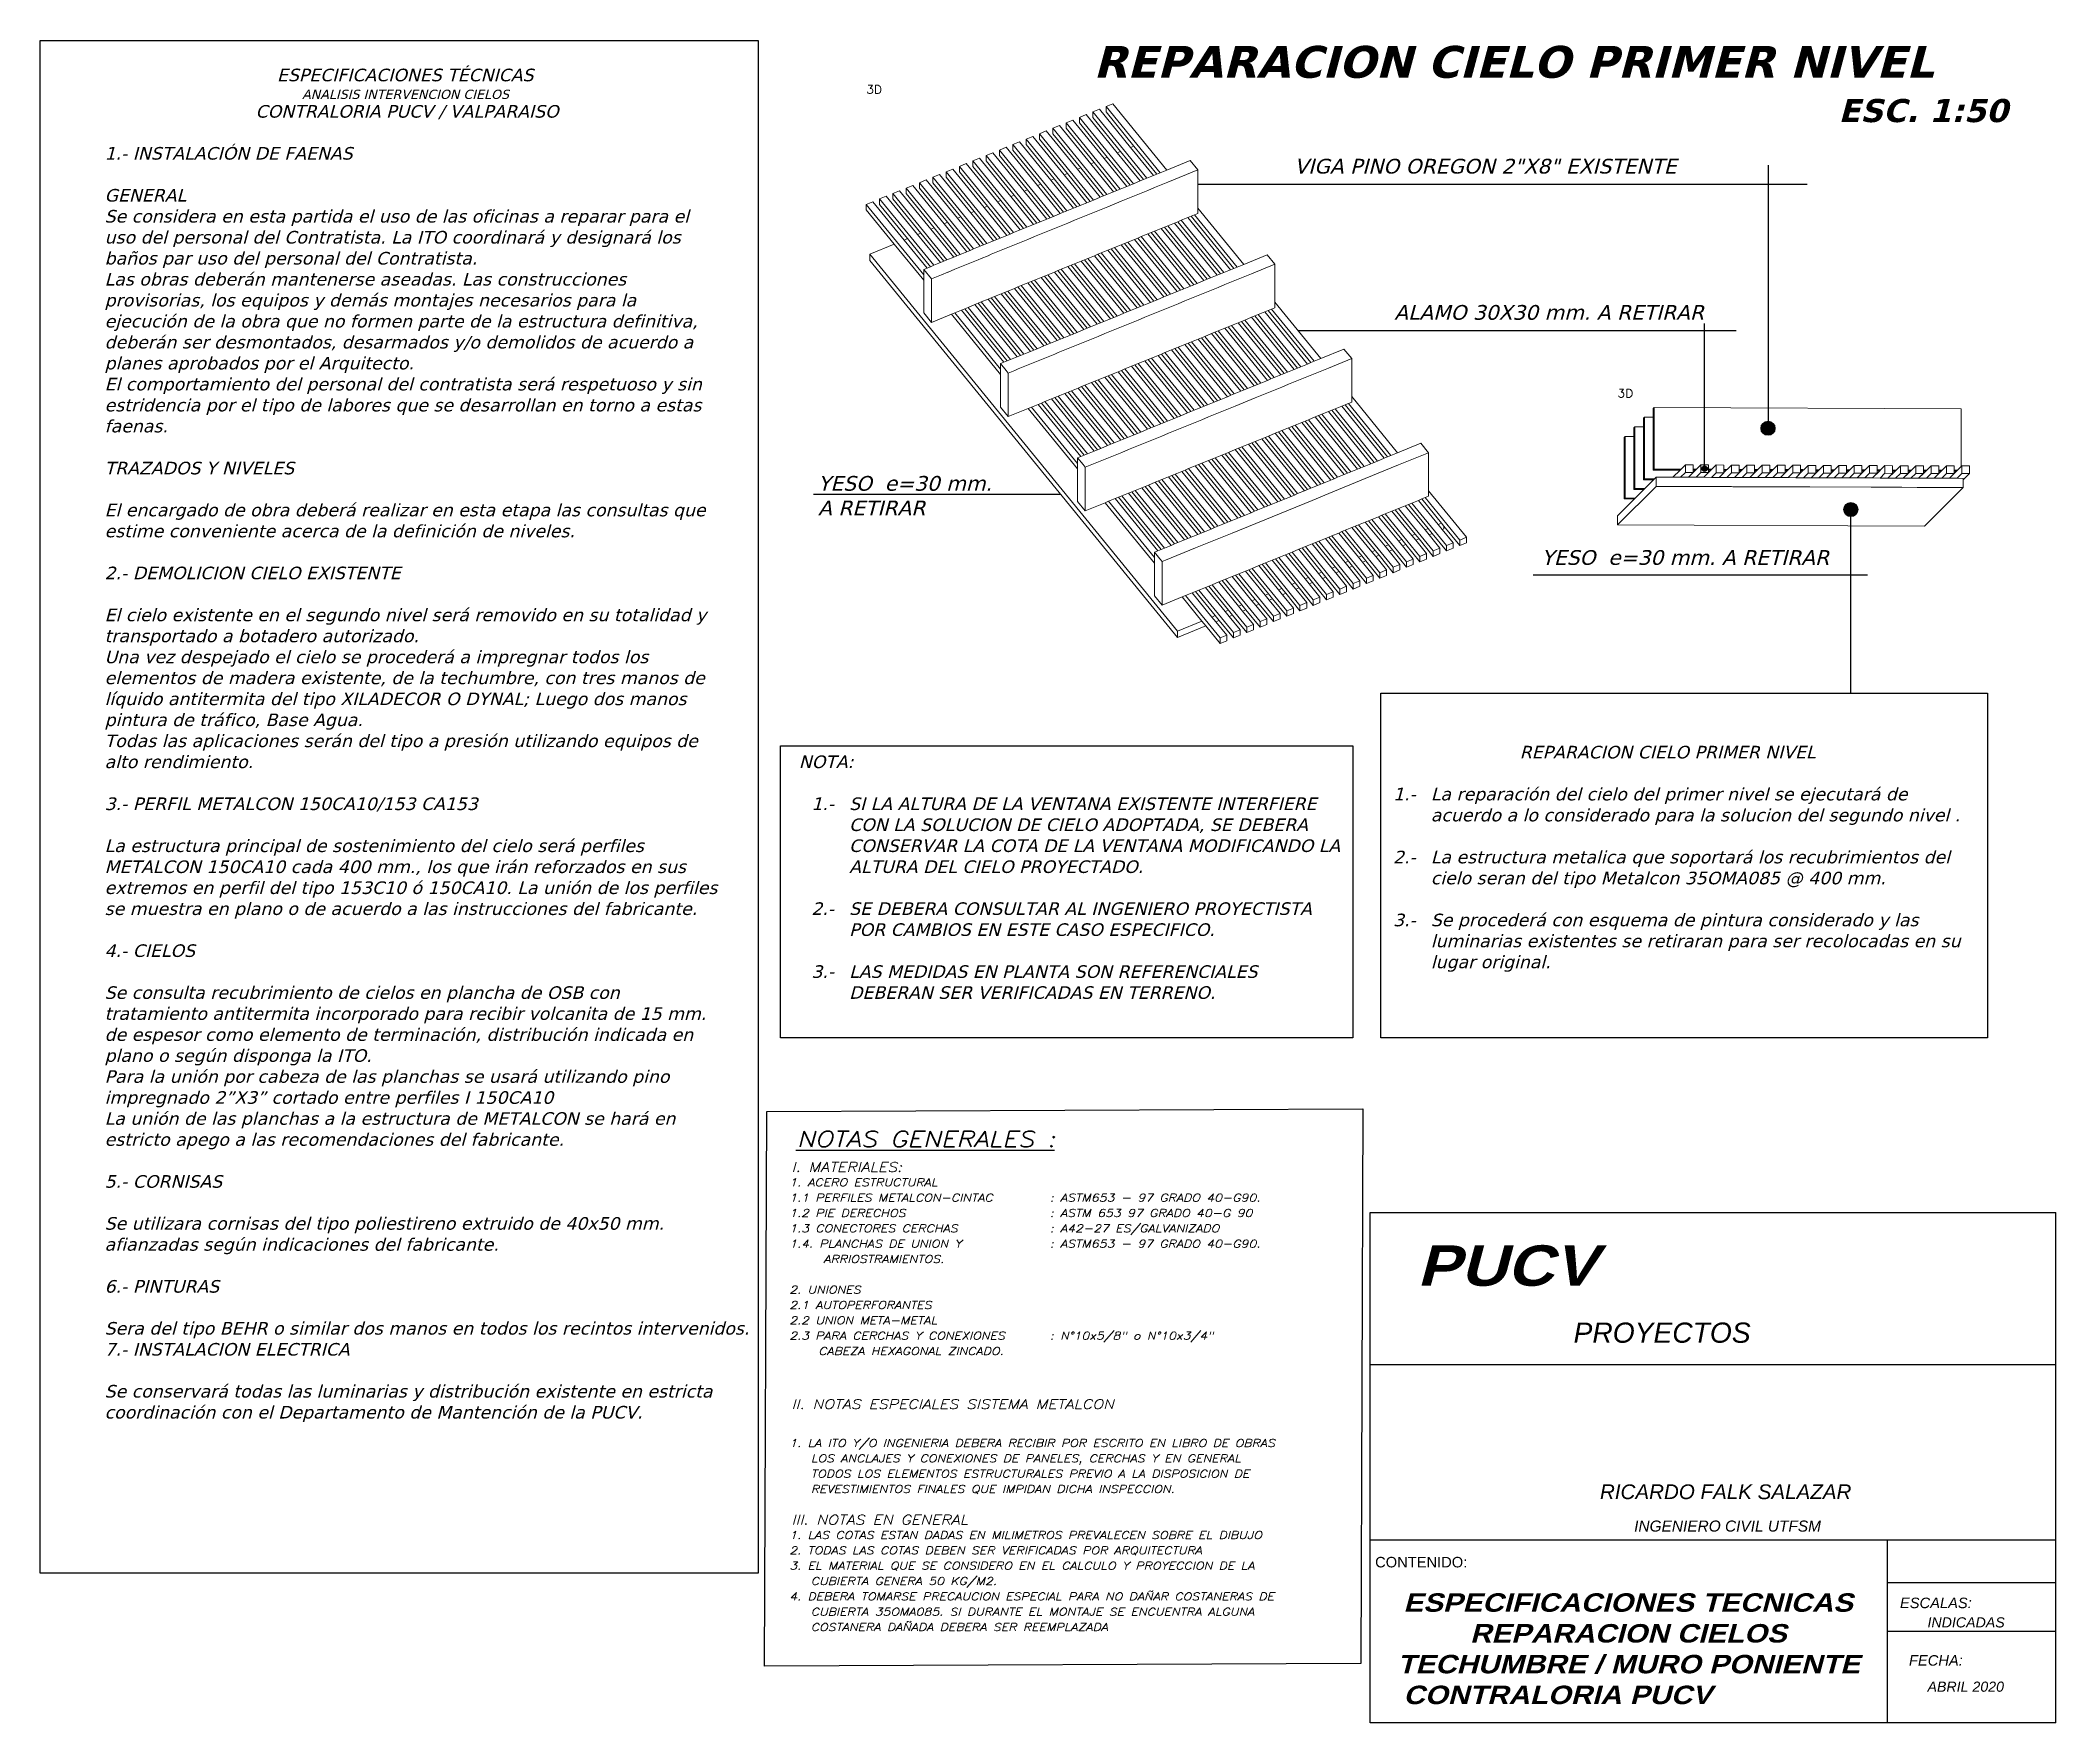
# Model space of a CAD drawing. Header units: millimetres. Extents: x 16 to 499, y 22 to 82.
# Drawn here: x 66.6 to 132.1, y 23.6 to 78.3 of the extents above; entities that cross this region are included whole.
import ezdxf
from ezdxf.enums import TextEntityAlignment as Align

# ---------------------------------------------------------------- set-up
doc = ezdxf.new("R2010")
doc.units = ezdxf.units.MM
doc.linetypes.add('DASHED2', pattern=[0.375, 0.25, -0.125])
for name, color, linetype in [('2', 2, 'Continuous'), ('GC_Formato Gases Clínicos', 7, 'Continuous'), ('L-01', 8, 'Continuous')]:
    doc.layers.add(name, color=color, linetype=linetype)
doc.layers.add('BARRAS_DE_ACERO', color=7, linetype='Continuous', lineweight=9)
doc.layers.add('TITULOS', color=9, linetype='Continuous', lineweight=0)
doc.styles.add('1', font='romans.shx', dxfattribs={"height": 40})
doc.styles.add('ARIAL', font='arial.ttf', dxfattribs={"height": 35})
doc.styles.add('CYPETXT', font='romans__.ttf', dxfattribs={"height": 0.2})
doc.styles.add('ROMANS', font='romans.shx', dxfattribs={"width": 0.9})
doc.styles.add('style2', font='arial.ttf')
pattern_1 = [(0, (0, 0), (0, 6.985), [5.08, -1.905]), (90, (0, 0), (-6.985, 4e-16), [5.08, -1.905])]

msp = doc.modelspace()

# ---------------------------------------------------------------- texts
at = {"color": 2, "style": 'ROMANS', "oblique": 15, "width": 1.2}
for s, p in [('I. MATERIALES:', (90.978, 41.673)), ('II. NOTAS ESPECIALES SISTEMA METALCON', (90.978, 33.97)), ('III. NOTAS EN GENERAL', (90.978, 30.214))]:
    msp.add_text(s, height=0.31139, dxfattribs=at).set_placement(p, align=Align.MIDDLE_LEFT)
at = {"color": 251, "insert": (100.785, 78.095), "char_height": 1.0348, "width": 35.82462, "attachment_point": 1, "style": '1'}
msp.add_mtext('{\\fVerdana|b1|i1|c0|p34;\\C4;REPARACION CIELO PRIMER NIVEL\\P                                                 \\H0.72478x;ESC. 1:50}', dxfattribs=at)
at = {"color": 2, "char_height": 0.408898, "attachment_point": 1}
for s, insert, width in [('\\pi5.6023;{\\fVerdana|b0|i1|c0|p34;ESPECIFICACIONES TÉCNICAS\\P\\pi6.418;\\H0.73368x;ANALISIS INTERVENCION CIELOS\\H1.363x;\\P\\pi4.9076;CONTRALORIA PUCV / VALPARAISO\\P\\pi9.9644;\\P\\pi0;1.- INSTALACIÓN DE FAENAS\\P\\PGENERAL\\PSe considera en esta partida el uso de las oficinas a reparar para el uso del personal del Contratista. La ITO coordinará y designará los baños par uso del personal del Contratista.\\PLas obras deberán mantenerse aseadas. Las construcciones provisorias, los equipos y demás montajes necesarios para la ejecución de la obra que no formen parte de la estructura definitiva, deberán ser desmontados, desarmados y/o demolidos de acuerdo a planes aprobados por el Arquitecto.\\PEl comportamiento del personal del contratista será respetuoso y sin estridencia por el tipo de labores que se desarrollan en torno a estas faenas.\\P\\PTRAZADOS Y NIVELES\\P\\PEl encargado de obra deberá realizar en esta etapa las consultas que estime conveniente acerca de la definición de niveles.\\P\\P2.- DEMOLICION CIELO EXISTENTE\\P\\PEl cielo existente en el segundo nivel será removido en su totalidad y transportado a botadero autorizado.\\PUna vez despejado el cielo se procederá a impregnar todos los elementos de madera existente, de la techumbre, con tres manos de líquido antitermita del tipo XILADECOR O DYNAL; Luego dos manos pintura de tráfico, Base Agua.\\PTodas las aplicaciones serán del tipo a presión utilizando equipos de alto rendimiento.\\P\\P3.- PERFIL METALCON 150CA10/153 CA153\\P\\PLa estructura principal de sostenimiento del cielo será perfiles METALCON 150CA10 cada 400 mm., los que irán reforzados en sus extremos en perfil del tipo 153C10 ó 150CA10. La unión de los perfiles se muestra en plano o de acuerdo a las instrucciones del fabricante.\\P\\P4.- CIELOS\\P\\PSe consulta recubrimiento de cielos en plancha de OSB con tratamiento antitermita incorporado para recibir volcanita de 15 mm. de espesor como elemento de terminación, distribución indicada en plano o según disponga la ITO.\\PPara la unión por cabeza de las planchas se usará utilizando pino impregnado 2”X3” cortado entre perfiles I 150CA10\\PLa unión de las planchas a la estructura de METALCON se hará en estricto apego a las recomendaciones del fabricante.\\P\\P5.- CORNISAS\\P\\PSe utilizara cornisas del tipo poliestireno extruido de 40x50 mm. afianzadas según indicaciones del fabricante.\\P\\P6.- PINTURAS\\P\\PSera del tipo BEHR o similar dos manos en todos los recintos intervenidos.\\P7.- INSTALACION ELECTRICA\\P\\PSe conservará todas las luminarias y distribución existente en estricta coordinación con el Departamento de Mantención de la PUCV.}', (68.647, 77.355), 19.92872), ('\\A1;{\\fVerdana|b0|i1|c0|p34;NOTA:\\P\\P\\pi-1.2267,l1.6356,t1.6356;1.-^ISI LA ALTURA DE LA VENTANA EXISTENTE INTERFIERE CON LA SOLUCION DE CIELO ADOPTADA, SE DEBERA CONSERVAR LA COTA DE LA VENTANA MODIFICANDO LA ALTURA DEL CIELO PROYECTADO.\\P\\pi0,l0,tz;\\P\\pi-1.2267,l1.6356,t1.6356;2.-^ISE DEBERA CONSULTAR AL INGENIERO PROYECTISTA POR CAMBIOS EN ESTE CASO ESPECIFICO.\\P\\pi0,l0,tz;\\P\\pi-1.2267,l1.6356,t1.6356;3.-^ILAS MEDIDAS EN PLANTA SON REFERENCIALES DEBERAN SER VERIFICADAS EN TERRENO.}', (91.209, 55.044), 17.66726), ('\\pi4.3455;{\\fVerdana|b0|i1|c0|p34; REPARACION CIELO PRIMER NIVEL\\P\\pi9.4167;\\P\\pi-1.2267,l1.6356,t1.6356;1.-^ILa reparación del cielo del primer nivel se ejecutará de acuerdo a lo considerado para la solucion del segundo nivel .\\P\\pi9.4167,l0,tz;\\P\\pi-1.2267,l1.6356,t1.6356;2.-^ILa estructura metalica que soportará los recubrimientos del cielo seran del tipo Metalcon 35OMA085 @ 400 mm.\\P\\pi9.4167,l0,tz;\\P\\pi-1.2267,l1.6356,t1.6356;3.-^ISe procederá con esquema de pintura considerado y las luminarias existentes se retiraran para ser recolocadas en su lugar original. }', (110.115, 55.357), 18.83349)]:
    msp.add_mtext(s, dxfattribs=dict(at, insert=insert, width=width))
at = {"layer": '2', "color": 2, "style": 'ROMANS', "oblique": 15, "width": 1.2}
msp.add_text('%%uNOTAS GENERALES :', height=0.517, dxfattribs=at).set_placement((91.143, 42.326, -0.05))
for s, height, p in [('1. ACERO ESTRUCTURAL', 0.24911, (90.901, 41.174)), ('1.1 PERFILES METALCON-CINTAC ', 0.24911, (90.901, 40.676)), (': ASTM653 - 97 GRADO 40-G90.', 0.24911, (99.369, 40.676)), ('1.2 PIE DERECHOS', 0.24911, (90.901, 40.178)), (': ASTM 653 97 GRADO 40-G 90', 0.24911, (99.369, 40.178)), ('1.3 CONECTORES CERCHAS', 0.24911, (90.901, 39.68)), ('1.4. PLANCHAS DE UNION Y', 0.24911, (90.901, 39.181)), (': A42-27 ES/GALVANIZADO', 0.24911, (99.369, 39.68)), (': ASTM653 - 97 GRADO 40-G90.', 0.24911, (99.369, 39.181)), ('ARRIOSTRAMIENTOS.', 0.24911, (92.013, 38.683)), ('2. UNIONES', 0.2491, (90.901, 37.687)), ('2.1 AUTOPERFORANTES', 0.24911, (90.901, 37.189)), ('2.2 UNION META-METAL', 0.24911, (90.901, 36.69)), ('2.3 PARA CERCHAS Y CONEXIONES', 0.24911, (90.901, 36.192)), (': N%%D10x5/8" o N%%D10x3/4"', 0.24911, (99.369, 36.192)), ('CABEZA HEXAGONAL ZINCADO.', 0.24911, (91.845, 35.694)), ('1. LA ITO Y/O INGENIERIA DEBERA RECIBIR POR ESCRITO EN LIBRO DE OBRAS', 0.24911, (90.901, 32.705)), ('LOS ANCLAJES Y CONEXIONES DE PANELES, CERCHAS Y EN GENERAL ', 0.24911, (91.599, 32.206)), ('TODOS LOS ELEMENTOS ESTRUCTURALES PREVIO A LA DISPOSICION DE', 0.24911, (91.599, 31.708)), ('REVESTIMIENTOS FINALES QUE IMPIDAN DICHA INSPECCION.', 0.24911, (91.599, 31.21)), ('1. LAS COTAS ESTAN DADAS EN MILIMETROS PREVALECEN SOBRE EL DIBUJO', 0.24911, (90.901, 29.715)), ('2. TODAS LAS COTAS DEBEN SER VERIFICADAS POR ARQUITECTURA', 0.24911, (90.901, 29.217)), ('3. EL MATERIAL QUE SE CONSIDERO EN EL CALCULO Y PROYECCION DE LA', 0.24911, (90.901, 28.719)), ('CUBIERTA GENERA 50 KG/M2.', 0.24911, (91.599, 28.221)), ('4. DEBERA TOMARSE PRECAUCION ESPECIAL PARA NO DAÑAR COSTANERAS DE', 0.24911, (90.901, 27.722)), ('CUBIERTA 35OMA085. SI DURANTE EL MONTAJE SE ENCUENTRA ALGUNA', 0.24911, (91.599, 27.224)), ('COSTANERA DAÑADA DEBERA SER REEMPLAZADA', 0.24911, (91.599, 26.726))]:
    msp.add_text(s, height=height, dxfattribs=at).set_placement(p, align=Align.MIDDLE_LEFT)
at = {"layer": 'GC_Formato Gases Clínicos'}
for s, insert, char_height, width, attachment_point, style in [('\\A1;{\\fVerdana|b0|i1|c0|p34;\\C2;VIGA PINO OREGON 2"X8" EXISTENTE}', (107.316, 74.183), 0.47847, 14.44662, 4, 'style2'), ('\\A1;\\pt9.091;{\\fVerdana|b0|i1|c0|p34;\\C2;ALAMO 30X30 mm. A RETIRAR}', (110.562, 69.433), 0.47847, 15.61454, 4, 'style2'), ('\\A1;{\\fVerdana|b0|i1|c0|p34;\\C2;YESO  e=30 mm. \\PA RETIRAR}', (91.835, 63.485), 0.47847, 9.30777, 4, 'style2'), ('\\A1;{\\fVerdana|b0|i1|c0|p34;\\C2;YESO  e=30 mm. A RETIRAR}', (115.349, 61.471), 0.47847, 11.68402, 4, 'style2'), ('\\A1;{\\fArial|b0|i1|c0|p34;RICARDO FALK SALAZAR}', (117.249, 31.121), 0.47847, 9.30777, 4, 'style2'), ('\\A1;{\\fArial|b0|i1|c0|p34;INGENIERO CIVIL UTFSM}', (118.36, 30.007), 0.35886, 6.98083, 4, 'style2'), ('\\A1;CONTENIDO:', (111.438, 28.835), 0.34155, 9.30777, 5, 'ARIAL'), ('\\A1;\\pi0.55868;{\\fArial Black|b0|i1|c0|p34;\\H0.8x;ESPECIFICACIONES TECNICAS \\P\\pi2.7256;REPARACION CIELOS \\P\\pi0.36264;TECHUMBRE / MURO PONIENTE \\P\\pi2.7946;CONTRALORIA PUCV     \\H1.25x;      }\\P\\pi0; ', (110.302, 25.446), 0.75, 15.42159, 4, 'style2'), ('\\A1;{\\fArial|b0|i1|c0|p34;ESCALAS:}', (128.166, 27.511), 0.34155, 9.30777, 5, 'ARIAL'), ('\\A1; {\\fArial|b0|i1|c0|p34;\\H0.68969x;INDICADAS}', (127.708, 26.879), 0.47847, 9.30777, 4, 'style2'), ('\\A1;{\\fArial|b0|i1|c0|p34;FECHA:}', (128.166, 25.643), 0.34155, 9.30777, 5, 'ARIAL'), ('\\A1; {\\fArial|b0|i1|c0|p34;\\H0.68969x;ABRIL 2020}', (127.708, 24.79), 0.47847, 9.30777, 4, 'style2')]:
    msp.add_mtext(s, dxfattribs=dict(at, insert=insert, char_height=char_height, width=width, attachment_point=attachment_point, style=style))
at = {"layer": 'L-01', "color": 2, "insert": (111.307, 39.128), "char_height": 1.31227, "attachment_point": 1}
msp.add_mtext_dynamic_manual_height_columns('{\\fArial Black|b0|i1|c0|p34;\\C7;PUCV}', width=1265.56413, gutter_width=1, heights=[0], dxfattribs=at)
at = {"layer": 'L-01', "color": 7, "true_color": 0xddf6fe, "insert": (116.39, 36.621), "char_height": 0.65613, "width": 7.16486, "attachment_point": 1}
msp.add_mtext('\\A1;{\\fArial|b0|i1|c0|p34;PROYECTOS}', dxfattribs=at)
at = {"layer": 'TITULOS', "style": 'CYPETXT', "width": 0.972783}
for p, p2 in [((93.401, 76.548), (93.913, 76.548)), ((117.817, 66.677), (118.329, 66.677))]:
    msp.add_text('3D', height=0.2667, dxfattribs=at).set_placement(p, p2, align=Align.FIT)

# ---------------------------------------------------------------- hatches: boundary and pattern name
h = msp.add_hatch()
h.set_pattern_fill('ANGLE', color=3)
h.set_pattern_definition(pattern_1)
edge = h.paths.add_edge_path()
edge.add_arc((83.011, 69.767), 0.214, 0, 360)
edge = h.paths.add_edge_path()
edge.add_arc((80.594, 68.363), 0.214, 0, 360)
edge = h.paths.add_edge_path()
edge.add_arc((78.152, 66.953), 0.214, 0, 360)
edge = h.paths.add_edge_path()
edge.add_arc((103.928, 69.739), 0.124, 0, 360)
h = msp.add_hatch()
h.set_pattern_fill('ANGLE', color=3)
h.set_pattern_definition(pattern_1)
edge = h.paths.add_edge_path()
edge.add_arc((83.011, 69.767), 0.214, 0, 360)
h = msp.add_hatch()
h.set_pattern_fill('ANGLE', color=3)
h.set_pattern_definition(pattern_1)
edge = h.paths.add_edge_path()
edge.add_arc((103.928, 69.739), 0.124, 0, 360)
h = msp.add_hatch()
h.set_pattern_fill('ANGLE', color=3)
h.set_pattern_definition(pattern_1)
edge = h.paths.add_edge_path()
edge.add_arc((78.152, 66.953), 0.214, 0, 360)
edge = h.paths.add_edge_path()
edge.add_arc((80.594, 68.363), 0.214, 0, 360)
h = msp.add_hatch()
h.set_pattern_fill('ANGLE', color=3)
h.set_pattern_definition([(0, (-2.4174, -1.404), (0, 6.985), [5.08, -1.905]), (90, (-2.4174, -1.404), (-6.985, 4e-16), [5.08, -1.905])])
edge = h.paths.add_edge_path()
edge.add_arc((80.594, 68.363), 0.214, 0, 360)
h = msp.add_hatch()
h.set_pattern_fill('ANGLE', color=3)
h.set_pattern_definition([(0, (-4.859, -2.8134), (0, 6.985), [5.08, -1.905]), (90, (-4.859, -2.8134), (-6.985, 4e-16), [5.08, -1.905])])
edge = h.paths.add_edge_path()
edge.add_arc((78.152, 66.953), 0.214, 0, 360)
at = {"true_color": 0x727430}
h = msp.add_hatch(color=67, dxfattribs=at)
h.dxf.hatch_style = 1
edge = h.paths.add_edge_path()
edge.add_arc((122.71, 65.673), 0.227, 0, 360)
h = msp.add_hatch(color=67, dxfattribs=at)
h.dxf.hatch_style = 1
edge = h.paths.add_edge_path()
edge.add_arc((120.648, 64.361), 0.0894, 0, 360)
h = msp.add_hatch(color=67, dxfattribs=at)
h.dxf.hatch_style = 1
edge = h.paths.add_edge_path()
edge.add_arc((125.401, 63.031), 0.227, 0, 360)

# ---------------------------------------------------------------- linework, layer by layer
at = {"color": 2}
for p, q in [((122.71, 74.218), (122.71, 65.673)), ((104.179, 73.602), (123.979, 73.602)), ((107.425, 68.851), (121.67, 68.851)), ((120.648, 64.361), (120.648, 69.075)), ((91.684, 63.534), (99.714, 63.534)), ((125.401, 57.068), (125.401, 63.031)), ((115.075, 60.912), (125.947, 60.912))]:
    msp.add_line(p, q, dxfattribs=at)
at = {"color": 5, "linetype": 'DASHED2', "lineweight": 50, "ltscale": 1.8}
msp.add_line((111.423, 24.367), (111.423, 24.367), dxfattribs=at)
at = {"color": 2}
for points in [[(89.886, 28.48), (66.558, 28.48), (66.558, 78.276), (89.886, 78.276)], [(129.842, 45.87), (110.13, 45.87), (110.13, 57.068), (129.842, 57.068)], [(109.219, 45.87), (90.617, 45.87), (90.617, 55.36), (109.219, 55.36)], [(109.473, 25.54), (90.1, 25.461), (90.171, 43.48), (109.543, 43.559)]]:
    msp.add_lwpolyline(points, close=True, dxfattribs=at)
for centre, radius in [((122.71, 65.673), 0.227), ((120.648, 64.361), 0.0894), ((125.401, 63.031), 0.227)]:
    msp.add_circle(centre, radius, dxfattribs=at)
at = {"layer": 'BARRAS_DE_ACERO'}
for p, q in [((100.763, 75.95), (100.979, 76.038)), ((101.995, 74.794), (100.979, 76.038)), ((101.196, 76.127), (101.412, 76.215)), ((101.196, 76.127), (102.954, 73.973)), ((101.196, 75.95), (101.196, 76.127)), ((99.247, 75.331), (99.03, 75.243)), ((100.263, 74.087), (99.247, 75.331)), ((99.464, 75.42), (99.68, 75.508)), ((99.464, 75.42), (101.223, 73.265)), ((99.464, 75.42), (99.464, 75.243)), ((100.696, 74.264), (99.68, 75.508)), ((100.113, 75.685), (99.897, 75.596)), ((101.656, 73.442), (99.897, 75.596)), ((99.897, 75.596), (99.897, 75.42)), ((99.897, 75.42), (100.804, 74.308)), ((100.113, 75.685), (101.129, 74.441)), ((100.33, 75.773), (100.546, 75.862)), ((100.33, 75.773), (102.089, 73.619)), ((100.33, 75.773), (100.33, 75.596)), ((100.33, 75.596), (101.237, 74.485)), ((100.546, 75.862), (101.562, 74.618)), ((100.763, 75.95), (102.521, 73.796)), ((100.763, 75.95), (100.763, 75.773)), ((100.763, 75.773), (101.67, 74.662)), ((102.103, 74.839), (101.196, 75.95)), ((97.948, 74.801), (97.731, 74.713)), ((97.731, 74.713), (99.49, 72.558)), ((97.731, 74.536), (97.731, 74.713)), ((98.964, 73.557), (97.948, 74.801)), ((98.164, 74.889), (98.381, 74.978)), ((98.164, 74.889), (99.923, 72.735)), ((98.164, 74.889), (98.164, 74.713)), ((98.164, 74.713), (99.072, 73.601)), ((98.381, 74.978), (99.397, 73.734)), ((98.597, 75.066), (98.814, 75.154)), ((100.356, 72.912), (98.597, 75.066)), ((98.597, 75.066), (98.597, 74.889)), ((98.597, 74.889), (99.505, 73.778)), ((98.814, 75.154), (99.83, 73.91)), ((100.789, 73.089), (99.03, 75.243)), ((99.03, 75.066), (99.03, 75.243)), ((99.938, 73.955), (99.03, 75.066)), ((99.464, 75.243), (100.371, 74.131)), ((101.995, 74.794), (102.103, 74.839)), ((102.738, 73.884), (101.995, 74.794)), ((96.216, 74.094), (95.999, 74.005)), ((96.216, 74.094), (97.232, 72.85)), ((96.432, 74.182), (96.649, 74.271)), ((96.432, 74.182), (98.192, 72.028)), ((96.432, 74.182), (96.432, 74.005)), ((97.665, 73.027), (96.649, 74.271)), ((96.865, 74.359), (97.082, 74.447)), ((98.624, 72.205), (96.865, 74.359)), ((96.865, 74.182), (96.865, 74.359)), ((97.773, 73.071), (96.865, 74.182)), ((97.082, 74.447), (98.098, 73.203)), ((97.298, 74.536), (97.515, 74.624)), ((97.298, 74.536), (99.057, 72.381)), ((97.298, 74.536), (97.298, 74.359)), ((97.298, 74.359), (98.206, 73.248)), ((98.531, 73.38), (97.515, 74.624)), ((98.639, 73.424), (97.731, 74.536)), ((100.263, 74.087), (100.371, 74.131)), ((101.006, 73.177), (100.263, 74.087)), ((100.804, 74.308), (101.547, 73.398)), ((101.129, 74.441), (101.237, 74.485)), ((101.872, 73.531), (101.129, 74.441)), ((101.237, 74.485), (101.98, 73.575)), ((101.562, 74.618), (101.67, 74.662)), ((103.929, 74.37), (103.171, 74.061)), ((103.204, 73.666), (104.179, 74.064)), ((104.179, 74.064), (103.929, 74.37)), ((104.179, 74.064), (104.179, 72.827)), ((94.267, 73.298), (94.484, 73.387)), ((94.484, 73.387), (95.5, 72.143)), ((94.7, 73.475), (94.917, 73.564)), ((94.7, 73.475), (94.7, 73.298)), ((95.133, 73.652), (95.35, 73.74)), ((95.133, 73.652), (96.892, 71.498)), ((95.133, 73.652), (95.133, 73.475)), ((95.133, 73.475), (96.041, 72.364)), ((95.35, 73.74), (96.366, 72.496)), ((95.566, 73.829), (95.783, 73.917)), ((97.325, 71.674), (95.566, 73.829)), ((95.566, 73.652), (95.566, 73.829)), ((95.566, 73.652), (96.474, 72.54)), ((95.783, 73.917), (96.799, 72.673)), ((95.999, 74.005), (97.758, 71.851)), ((95.999, 74.005), (95.999, 73.829)), ((95.999, 73.829), (96.907, 72.717)), ((96.432, 74.005), (97.34, 72.894)), ((98.531, 73.38), (98.639, 73.424)), ((99.274, 72.47), (98.531, 73.38)), ((98.964, 73.557), (99.072, 73.601)), ((99.707, 72.647), (98.964, 73.557)), ((99.072, 73.601), (99.815, 72.691)), ((99.505, 73.778), (100.248, 72.868)), ((99.938, 73.955), (100.681, 73.044)), ((101.872, 73.531), (101.656, 73.442)), ((101.98, 73.575), (101.872, 73.531)), ((101.98, 73.575), (102.089, 73.619)), ((102.338, 73.313), (102.555, 73.401)), ((102.521, 73.796), (102.413, 73.752)), ((102.521, 73.796), (102.738, 73.884)), ((102.771, 73.49), (102.555, 73.401)), ((102.738, 73.884), (102.846, 73.928)), ((102.771, 73.49), (102.988, 73.578)), ((102.988, 73.578), (103.204, 73.666)), ((93.401, 72.945), (93.618, 73.033)), ((93.401, 72.945), (93.401, 72.768)), ((93.401, 72.768), (94.309, 71.657)), ((93.618, 73.033), (94.634, 71.789)), ((94.051, 73.21), (93.834, 73.122)), ((95.593, 70.967), (93.834, 73.122)), ((93.834, 72.945), (93.834, 73.122)), ((94.742, 71.833), (93.834, 72.945)), ((94.051, 73.21), (95.067, 71.966)), ((94.267, 73.298), (94.267, 73.122)), ((94.267, 73.122), (95.175, 72.01)), ((94.7, 73.298), (95.608, 72.187)), ((96.799, 72.673), (96.907, 72.717)), ((96.907, 72.717), (97.65, 71.807)), ((97.232, 72.85), (97.34, 72.894)), ((97.975, 71.939), (97.232, 72.85)), ((97.34, 72.894), (98.083, 71.984)), ((97.773, 73.071), (98.516, 72.16)), ((98.098, 73.203), (98.206, 73.248)), ((98.841, 72.293), (98.098, 73.203)), ((99.815, 72.691), (99.923, 72.735)), ((100.14, 72.823), (99.923, 72.735)), ((100.248, 72.868), (100.14, 72.823)), ((100.248, 72.868), (100.356, 72.912)), ((100.573, 73), (100.356, 72.912)), ((100.681, 73.044), (100.573, 73)), ((100.789, 73.089), (100.681, 73.044)), ((101.006, 73.177), (100.789, 73.089)), ((100.823, 72.694), (101.039, 72.782)), ((101.039, 72.782), (101.256, 72.871)), ((101.223, 73.265), (101.114, 73.221)), ((101.223, 73.265), (101.439, 73.354)), ((101.689, 73.048), (101.256, 72.871)), ((101.905, 73.136), (101.689, 73.048)), ((101.905, 73.136), (102.122, 73.224)), ((102.338, 73.313), (102.122, 73.224)), ((104.179, 72.827), (105.671, 70.999)), ((104.179, 72.65), (104.179, 72.827)), ((95.5, 72.143), (95.608, 72.187)), ((96.243, 71.232), (95.5, 72.143)), ((95.933, 72.32), (96.041, 72.364)), ((96.474, 72.54), (97.217, 71.63)), ((97.542, 71.763), (96.799, 72.673)), ((98.408, 72.116), (98.192, 72.028)), ((98.624, 72.205), (98.841, 72.293)), ((98.949, 72.337), (99.057, 72.381)), ((99.274, 72.47), (99.057, 72.381)), ((99.091, 71.987), (99.307, 72.075)), ((99.49, 72.558), (99.382, 72.514)), ((99.707, 72.647), (99.49, 72.558)), ((99.815, 72.691), (99.707, 72.647)), ((99.74, 72.252), (99.957, 72.34)), ((100.173, 72.429), (99.957, 72.34)), ((100.39, 72.517), (100.173, 72.429)), ((100.39, 72.517), (100.606, 72.606)), ((100.823, 72.694), (100.606, 72.606)), ((102.663, 72.031), (102.772, 72.075)), ((102.988, 72.164), (102.772, 72.075)), ((102.772, 72.075), (104.156, 70.38)), ((104.372, 70.469), (102.988, 72.164)), ((103.421, 72.341), (103.205, 72.252)), ((103.205, 72.252), (104.589, 70.557)), ((104.913, 70.69), (103.529, 72.385)), ((103.637, 72.429), (103.854, 72.517)), ((103.637, 72.429), (105.021, 70.734)), ((103.962, 72.561), (103.854, 72.517)), ((105.238, 70.822), (103.854, 72.517)), ((103.962, 72.561), (104.071, 72.606)), ((103.962, 72.561), (105.346, 70.866)), ((104.071, 72.606), (104.179, 72.65)), ((105.455, 70.911), (104.071, 72.606)), ((93.519, 71.334), (94.309, 71.657)), ((94.309, 71.657), (95.269, 70.481)), ((94.742, 71.833), (95.485, 70.923)), ((95.067, 71.966), (95.175, 72.01)), ((95.81, 71.056), (95.067, 71.966)), ((96.892, 71.498), (96.784, 71.453)), ((96.892, 71.498), (97.109, 71.586)), ((97.217, 71.63), (97.109, 71.586)), ((97.217, 71.63), (97.325, 71.674)), ((97.542, 71.763), (97.325, 71.674)), ((97.792, 71.456), (97.575, 71.368)), ((97.975, 71.939), (97.758, 71.851)), ((98.008, 71.545), (97.792, 71.456)), ((98.008, 71.545), (98.225, 71.633)), ((98.225, 71.633), (98.442, 71.722)), ((98.658, 71.81), (98.442, 71.722)), ((98.658, 71.81), (98.874, 71.898)), ((99.091, 71.987), (98.874, 71.898)), ((101.256, 71.457), (101.039, 71.368)), ((101.472, 71.545), (101.364, 71.501)), ((101.364, 71.501), (102.748, 69.806)), ((101.472, 71.545), (101.689, 71.633)), ((102.856, 69.85), (101.472, 71.545)), ((101.797, 71.678), (101.905, 71.722)), ((101.797, 71.678), (103.181, 69.983)), ((103.289, 70.027), (101.905, 71.722)), ((103.506, 70.115), (102.122, 71.81)), ((102.339, 71.899), (103.723, 70.204)), ((102.663, 72.031), (102.555, 71.987)), ((103.939, 70.292), (102.555, 71.987)), ((93.519, 71.334), (103.519, 59.087)), ((93.519, 71.122), (93.519, 71.334)), ((103.519, 58.874), (93.519, 71.122)), ((95.269, 70.835), (95.377, 70.879)), ((95.519, 70.528), (95.269, 70.835)), ((95.485, 70.923), (95.377, 70.879)), ((95.485, 70.923), (95.593, 70.967)), ((95.81, 71.056), (95.593, 70.967)), ((96.048, 70.744), (95.843, 70.661)), ((95.918, 71.1), (96.026, 71.144)), ((96.06, 70.749), (96.048, 70.744)), ((96.276, 70.838), (96.06, 70.749)), ((96.276, 70.838), (96.493, 70.926)), ((96.459, 71.321), (96.351, 71.277)), ((96.709, 71.015), (96.493, 70.926)), ((96.709, 71.015), (96.926, 71.103)), ((96.926, 71.103), (97.034, 71.147)), ((97.142, 71.191), (97.034, 71.147)), ((97.142, 71.191), (97.359, 71.28)), ((97.467, 71.324), (97.359, 71.28)), ((97.467, 71.324), (97.575, 71.368)), ((99.524, 70.749), (99.308, 70.661)), ((99.524, 70.749), (99.632, 70.794)), ((100.908, 69.055), (99.524, 70.749)), ((99.74, 70.838), (99.632, 70.794)), ((99.632, 70.794), (101.016, 69.099)), ((99.74, 70.838), (99.957, 70.926)), ((101.124, 69.143), (99.74, 70.838)), ((101.341, 69.231), (99.957, 70.926)), ((100.065, 70.97), (101.449, 69.276)), ((100.39, 71.103), (100.173, 71.015)), ((100.173, 71.015), (101.557, 69.32)), ((101.774, 69.408), (100.39, 71.103)), ((100.606, 71.191), (100.823, 71.28)), ((101.99, 69.497), (100.606, 71.191)), ((101.039, 71.368), (100.931, 71.324)), ((101.039, 71.368), (102.423, 69.673)), ((105.238, 70.822), (105.021, 70.734)), ((105.238, 70.822), (105.346, 70.866)), ((105.346, 70.866), (105.455, 70.911)), ((105.671, 70.999), (105.455, 70.911)), ((106.429, 71.308), (105.671, 70.999)), ((106.679, 71.002), (105.921, 70.693)), ((106.679, 71.002), (106.429, 71.308)), ((95.269, 70.658), (95.269, 70.481)), ((95.269, 69.42), (95.269, 70.481)), ((95.627, 70.573), (95.519, 70.528)), ((95.519, 70.175), (95.519, 70.528)), ((95.519, 70.175), (95.519, 69.845)), ((95.627, 70.573), (95.843, 70.661)), ((97.9, 70.087), (98.008, 70.131)), ((98.225, 70.219), (98.008, 70.131)), ((98.008, 70.131), (99.392, 68.436)), ((98.333, 70.263), (98.441, 70.308)), ((98.333, 70.263), (99.717, 68.568)), ((98.658, 70.396), (98.441, 70.308)), ((98.441, 70.308), (99.825, 68.613)), ((98.766, 70.44), (98.874, 70.484)), ((98.766, 70.44), (100.15, 68.745)), ((100.258, 68.789), (98.874, 70.484)), ((99.091, 70.573), (100.475, 68.878)), ((99.308, 70.661), (100.691, 68.966)), ((103.289, 70.027), (103.506, 70.115)), ((103.506, 70.115), (103.614, 70.159)), ((103.723, 70.204), (103.614, 70.159)), ((103.723, 70.204), (103.939, 70.292)), ((104.156, 70.38), (104.047, 70.336)), ((104.156, 70.38), (104.372, 70.469)), ((104.405, 70.074), (104.622, 70.163)), ((104.589, 70.557), (104.48, 70.513)), ((104.805, 70.646), (104.589, 70.557)), ((104.838, 70.251), (104.622, 70.163)), ((104.913, 70.69), (104.805, 70.646)), ((105.055, 70.339), (104.838, 70.251)), ((104.913, 70.69), (105.021, 70.734)), ((105.271, 70.428), (105.055, 70.339)), ((105.271, 70.428), (105.488, 70.516)), ((105.488, 70.516), (105.596, 70.56)), ((105.921, 70.693), (105.596, 70.56)), ((95.519, 69.114), (95.519, 69.845)), ((96.493, 69.512), (96.276, 69.424)), ((96.601, 69.556), (96.493, 69.512)), ((96.493, 69.512), (97.877, 67.817)), ((96.709, 69.6), (96.601, 69.556)), ((96.601, 69.556), (97.985, 67.861)), ((96.709, 69.6), (96.926, 69.689)), ((98.093, 67.905), (96.709, 69.6)), ((97.034, 69.733), (96.926, 69.689)), ((96.926, 69.689), (98.31, 67.994)), ((97.142, 69.777), (97.034, 69.733)), ((98.526, 68.082), (97.142, 69.777)), ((97.359, 69.866), (98.743, 68.171)), ((97.792, 70.042), (97.575, 69.954)), ((97.575, 69.954), (98.959, 68.259)), ((97.792, 70.042), (97.9, 70.087)), ((99.176, 68.347), (97.792, 70.042)), ((101.882, 69.452), (101.99, 69.497)), ((101.99, 69.497), (102.207, 69.585)), ((102.315, 69.629), (102.423, 69.673)), ((102.64, 69.762), (102.423, 69.673)), ((102.64, 69.762), (102.748, 69.806)), ((102.673, 69.367), (102.89, 69.456)), ((102.89, 69.456), (103.106, 69.544)), ((103.073, 69.938), (103.181, 69.983)), ((103.106, 69.544), (103.323, 69.632)), ((103.289, 70.027), (103.181, 69.983)), ((103.323, 69.632), (103.539, 69.721)), ((103.756, 69.809), (103.539, 69.721)), ((103.756, 69.809), (103.864, 69.853)), ((103.972, 69.897), (103.864, 69.853)), ((103.972, 69.897), (104.189, 69.986)), ((104.405, 70.074), (104.189, 69.986)), ((106.138, 69.367), (106.354, 69.455)), ((106.354, 69.455), (106.462, 69.5)), ((107.738, 67.76), (106.354, 69.455)), ((95.269, 69.42), (95.519, 69.114)), ((96.168, 69.379), (95.519, 69.114)), ((97.769, 67.419), (96.168, 69.379)), ((100.258, 68.789), (100.15, 68.745)), ((100.475, 68.878), (100.258, 68.789)), ((100.583, 68.922), (100.691, 68.966)), ((100.691, 68.966), (100.908, 69.055)), ((100.908, 69.055), (101.016, 69.099)), ((101.124, 69.143), (101.016, 69.099)), ((101.124, 69.143), (101.341, 69.231)), ((101.158, 68.748), (101.374, 68.837)), ((101.341, 69.231), (101.449, 69.276)), ((101.374, 68.837), (101.591, 68.925)), ((101.449, 69.276), (101.557, 69.32)), ((101.774, 69.408), (101.557, 69.32)), ((101.591, 68.925), (101.807, 69.014)), ((101.807, 69.014), (102.024, 69.102)), ((102.24, 69.19), (102.024, 69.102)), ((104.73, 68.793), (104.622, 68.748)), ((104.838, 68.837), (104.73, 68.793)), ((105.055, 68.925), (104.838, 68.837)), ((104.838, 68.837), (106.222, 67.142)), ((105.271, 69.014), (105.488, 69.102)), ((106.655, 67.318), (105.271, 69.014)), ((105.488, 69.102), (105.596, 69.146)), ((106.872, 67.407), (105.488, 69.102)), ((105.596, 69.146), (105.704, 69.19)), ((105.921, 69.279), (105.704, 69.19)), ((105.704, 69.19), (107.089, 67.495)), ((106.029, 69.323), (105.921, 69.279)), ((107.305, 67.584), (105.921, 69.279)), ((106.029, 69.323), (106.138, 69.367)), ((106.138, 69.367), (107.522, 67.672)), ((98.743, 68.171), (98.526, 68.082)), ((98.959, 68.259), (98.851, 68.215)), ((98.959, 68.259), (99.176, 68.347)), ((99.392, 68.436), (99.284, 68.392)), ((99.392, 68.436), (99.609, 68.524)), ((99.642, 68.13), (99.534, 68.085)), ((99.717, 68.568), (99.609, 68.524)), ((99.859, 68.218), (99.642, 68.13)), ((99.825, 68.613), (99.717, 68.568)), ((99.825, 68.613), (100.042, 68.701)), ((99.967, 68.262), (99.859, 68.218)), ((100.075, 68.306), (99.967, 68.262)), ((100.042, 68.701), (100.15, 68.745)), ((100.292, 68.395), (100.075, 68.306)), ((100.508, 68.483), (100.292, 68.395)), ((100.508, 68.483), (100.725, 68.572)), ((100.833, 68.616), (100.725, 68.572)), ((100.833, 68.616), (100.941, 68.66)), ((100.941, 68.66), (101.158, 68.748)), ((103.323, 68.218), (103.106, 68.13)), ((103.106, 68.13), (104.49, 66.435)), ((103.323, 68.218), (103.431, 68.262)), ((103.323, 68.218), (104.707, 66.523)), ((103.539, 68.306), (104.923, 66.611)), ((103.756, 68.395), (103.864, 68.439)), ((105.14, 66.7), (103.756, 68.395)), ((103.864, 68.439), (103.972, 68.483)), ((103.864, 68.439), (105.248, 66.744)), ((103.972, 68.483), (104.189, 68.572)), ((104.297, 68.616), (104.189, 68.572)), ((104.405, 68.66), (104.297, 68.616)), ((105.681, 66.921), (104.297, 68.616)), ((104.405, 68.66), (104.622, 68.748)), ((105.789, 66.965), (104.405, 68.66)), ((106.006, 67.053), (104.622, 68.748)), ((108.929, 68.246), (108.171, 67.937)), ((109.179, 67.94), (108.929, 68.246)), ((97.769, 67.773), (97.877, 67.817)), ((97.985, 67.861), (97.877, 67.817)), ((97.948, 67.553), (98.019, 67.467)), ((97.985, 67.861), (98.093, 67.905)), ((98.31, 67.994), (98.093, 67.905)), ((98.235, 67.555), (98.127, 67.511)), ((98.235, 67.555), (98.343, 67.599)), ((98.56, 67.688), (98.343, 67.599)), ((98.418, 68.038), (98.526, 68.082)), ((98.56, 67.688), (98.668, 67.732)), ((98.993, 67.864), (99.101, 67.909)), ((99.209, 67.953), (99.101, 67.909)), ((99.209, 67.953), (99.426, 68.041)), ((99.426, 68.041), (99.534, 68.085)), ((101.591, 67.511), (101.374, 67.423)), ((101.591, 67.511), (101.699, 67.555)), ((102.975, 65.816), (101.591, 67.511)), ((101.807, 67.599), (101.699, 67.555)), ((101.699, 67.555), (103.083, 65.86)), ((101.807, 67.599), (102.024, 67.688)), ((103.191, 65.904), (101.807, 67.599)), ((102.132, 67.732), (102.24, 67.776)), ((102.132, 67.732), (103.516, 66.037)), ((102.457, 67.865), (102.24, 67.776)), ((102.24, 67.776), (103.624, 66.081)), ((102.565, 67.909), (102.457, 67.865)), ((103.841, 66.17), (102.457, 67.865)), ((102.673, 67.953), (102.565, 67.909)), ((102.565, 67.909), (103.949, 66.214)), ((102.673, 67.953), (102.89, 68.041)), ((104.057, 66.258), (102.673, 67.953)), ((104.274, 66.346), (102.89, 68.041)), ((106.98, 67.451), (107.089, 67.495)), ((107.089, 67.495), (107.305, 67.584)), ((107.413, 67.628), (107.522, 67.672)), ((107.522, 67.672), (107.738, 67.76)), ((107.846, 67.805), (107.738, 67.76)), ((108.171, 67.937), (107.955, 67.849)), ((108.421, 67.631), (107.988, 67.454)), ((109.179, 67.94), (108.421, 67.631)), ((109.179, 67.94), (109.179, 66.703)), ((97.769, 67.419), (97.769, 66.359)), ((98.019, 67.29), (98.019, 67.113)), ((98.019, 67.113), (98.019, 66.052)), ((99.859, 66.804), (99.967, 66.848)), ((100.075, 66.892), (99.967, 66.848)), ((100.4, 67.025), (100.292, 66.981)), ((100.292, 66.981), (101.676, 65.286)), ((100.4, 67.025), (100.508, 67.069)), ((100.725, 67.157), (100.508, 67.069)), ((100.508, 67.069), (101.892, 65.374)), ((100.833, 67.202), (100.725, 67.157)), ((100.725, 67.157), (102.109, 65.462)), ((100.941, 67.246), (100.833, 67.202)), ((102.217, 65.507), (100.833, 67.202)), ((100.941, 67.246), (101.158, 67.334)), ((102.325, 65.551), (100.941, 67.246)), ((101.158, 67.334), (101.266, 67.378)), ((101.158, 67.334), (102.542, 65.639)), ((101.266, 67.378), (101.374, 67.423)), ((102.758, 65.728), (101.374, 67.423)), ((105.681, 66.921), (105.573, 66.877)), ((105.681, 66.921), (105.789, 66.965)), ((105.789, 66.965), (106.006, 67.053)), ((106.472, 66.836), (106.364, 66.791)), ((106.472, 66.836), (106.689, 66.924)), ((106.547, 67.274), (106.655, 67.318)), ((106.872, 67.407), (106.655, 67.318)), ((106.689, 66.924), (106.905, 67.012)), ((106.905, 67.012), (107.122, 67.101)), ((107.338, 67.189), (107.122, 67.101)), ((107.988, 67.454), (107.771, 67.366)), ((98.019, 66.052), (97.769, 66.359)), ((98.668, 66.318), (98.019, 66.052)), ((100.269, 64.357), (98.668, 66.318)), ((98.993, 66.45), (98.776, 66.362)), ((99.101, 66.494), (98.993, 66.45)), ((98.993, 66.45), (100.377, 64.755)), ((99.101, 66.494), (99.209, 66.539)), ((100.485, 64.799), (99.101, 66.494)), ((99.209, 66.539), (99.426, 66.627)), ((100.593, 64.844), (99.209, 66.539)), ((99.534, 66.671), (99.426, 66.627)), ((99.426, 66.627), (100.81, 64.932)), ((99.642, 66.715), (99.859, 66.804)), ((101.243, 65.109), (99.859, 66.804)), ((103.624, 66.081), (103.841, 66.17)), ((103.841, 66.17), (103.949, 66.214)), ((104.057, 66.258), (103.949, 66.214)), ((104.057, 66.258), (104.274, 66.346)), ((104.382, 66.39), (104.49, 66.435)), ((104.707, 66.523), (104.49, 66.435)), ((104.74, 66.128), (104.957, 66.217)), ((104.923, 66.611), (104.815, 66.567)), ((104.923, 66.611), (105.14, 66.7)), ((105.173, 66.305), (104.957, 66.217)), ((105.14, 66.7), (105.248, 66.744)), ((105.39, 66.394), (105.173, 66.305)), ((105.356, 66.788), (105.248, 66.744)), ((106.039, 66.659), (105.39, 66.394)), ((106.039, 66.659), (106.256, 66.747)), ((106.256, 66.747), (106.364, 66.791)), ((108.421, 66.217), (108.205, 66.128)), ((109.805, 64.522), (108.421, 66.217)), ((109.913, 64.566), (108.529, 66.261)), ((108.854, 66.393), (108.638, 66.305)), ((108.638, 66.305), (110.021, 64.61)), ((108.854, 66.393), (108.962, 66.438)), ((110.238, 64.699), (108.854, 66.393)), ((109.071, 66.482), (110.455, 64.787)), ((109.179, 66.703), (109.179, 66.526)), ((109.179, 66.703), (110.671, 64.875)), ((118.979, 66.029), (118.979, 66.312)), ((119.01, 66.343), (119.01, 64.347)), ((102.217, 65.507), (102.325, 65.551)), ((102.542, 65.639), (102.325, 65.551)), ((102.65, 65.683), (102.758, 65.728)), ((102.758, 65.728), (102.975, 65.816)), ((103.083, 65.86), (102.975, 65.816)), ((103.225, 65.51), (103.008, 65.421)), ((103.191, 65.904), (103.083, 65.86)), ((103.191, 65.904), (103.408, 65.993)), ((103.333, 65.554), (103.225, 65.51)), ((103.441, 65.598), (103.333, 65.554)), ((103.408, 65.993), (103.516, 66.037)), ((103.658, 65.687), (103.441, 65.598)), ((103.624, 66.081), (103.516, 66.037)), ((103.658, 65.687), (103.874, 65.775)), ((103.874, 65.775), (104.091, 65.863)), ((104.307, 65.952), (104.091, 65.863)), ((104.307, 65.952), (104.524, 66.04)), ((104.524, 66.04), (104.74, 66.128)), ((106.472, 65.421), (106.689, 65.51)), ((108.073, 63.815), (106.689, 65.51)), ((106.797, 65.554), (108.181, 63.859)), ((106.905, 65.598), (107.122, 65.686)), ((108.289, 63.903), (106.905, 65.598)), ((107.122, 65.686), (107.23, 65.731)), ((108.506, 63.991), (107.122, 65.686)), ((107.339, 65.775), (107.23, 65.731)), ((108.614, 64.036), (107.23, 65.731)), ((107.339, 65.775), (107.555, 65.863)), ((108.722, 64.08), (107.339, 65.775)), ((107.772, 65.952), (109.155, 64.257)), ((108.205, 66.128), (108.096, 66.084)), ((109.48, 64.389), (108.096, 66.084)), ((108.205, 66.128), (109.588, 64.433)), ((118.351, 65.685), (118.382, 65.717)), ((118.382, 65.717), (118.382, 63.721)), ((118.665, 65.999), (118.696, 66.03)), ((118.665, 65.716), (118.665, 64.003)), ((118.696, 66.03), (118.696, 64.034)), ((118.979, 66.029), (118.696, 66.03)), ((118.979, 66.029), (118.979, 64.316)), ((100.81, 64.932), (100.593, 64.844)), ((101.026, 65.02), (100.918, 64.976)), ((101.026, 65.02), (101.243, 65.109)), ((101.459, 65.197), (101.351, 65.153)), ((101.459, 65.197), (101.676, 65.286)), ((101.709, 64.891), (101.601, 64.847)), ((101.784, 65.33), (101.676, 65.286)), ((101.709, 64.891), (101.926, 64.979)), ((102.034, 65.024), (101.926, 64.979)), ((102.034, 65.024), (102.142, 65.068)), ((102.467, 65.2), (102.575, 65.245)), ((105.065, 64.847), (105.173, 64.891)), ((105.173, 64.891), (105.39, 64.979)), ((106.557, 63.196), (105.173, 64.891)), ((105.39, 64.979), (105.498, 65.023)), ((106.774, 63.284), (105.39, 64.979)), ((105.606, 65.068), (105.498, 65.023)), ((106.882, 63.328), (105.498, 65.023)), ((105.823, 65.156), (105.606, 65.068)), ((105.606, 65.068), (106.99, 63.373)), ((105.931, 65.2), (106.039, 65.244)), ((107.315, 63.505), (105.931, 65.2)), ((106.256, 65.333), (106.039, 65.244)), ((106.039, 65.244), (107.423, 63.549)), ((106.364, 65.377), (106.472, 65.421)), ((107.748, 63.682), (106.364, 65.377)), ((107.856, 63.726), (106.472, 65.421)), ((110.921, 64.569), (111.679, 64.878)), ((111.679, 64.878), (111.429, 65.185)), ((111.679, 64.878), (111.679, 63.641)), ((118.037, 65.372), (118.068, 65.403)), ((118.037, 65.372), (118.037, 63.376)), ((118.068, 63.407), (118.068, 65.403)), ((118.351, 65.402), (118.351, 63.689)), ((100.269, 64.711), (100.269, 64.534)), ((100.269, 64.534), (100.269, 64.357)), ((100.269, 64.357), (100.269, 63.297)), ((100.519, 64.405), (100.448, 64.492)), ((100.485, 64.799), (100.593, 64.844)), ((100.627, 64.449), (100.519, 64.405)), ((100.519, 64.405), (100.519, 64.228)), ((100.519, 64.228), (100.519, 64.051)), ((100.735, 64.493), (100.627, 64.449)), ((100.735, 64.493), (100.843, 64.537)), ((101.06, 64.626), (100.843, 64.537)), ((101.06, 64.626), (101.168, 64.67)), ((101.276, 64.714), (101.168, 64.67)), ((103.441, 64.184), (103.658, 64.272)), ((103.766, 64.316), (103.874, 64.361)), ((104.091, 64.449), (103.874, 64.361)), ((105.258, 62.666), (103.874, 64.361)), ((104.199, 64.493), (104.091, 64.449)), ((104.091, 64.449), (105.475, 62.754)), ((104.307, 64.537), (104.199, 64.493)), ((104.199, 64.493), (105.583, 62.798)), ((104.307, 64.537), (104.524, 64.626)), ((105.691, 62.842), (104.307, 64.537)), ((104.632, 64.67), (104.524, 64.626)), ((105.908, 62.931), (104.524, 64.626)), ((104.632, 64.67), (104.74, 64.714)), ((104.957, 64.803), (104.74, 64.714)), ((104.74, 64.714), (106.124, 63.019)), ((105.065, 64.847), (104.957, 64.803)), ((106.341, 63.108), (104.957, 64.803)), ((106.449, 63.152), (105.065, 64.847)), ((109.48, 64.389), (109.372, 64.345)), ((109.48, 64.389), (109.588, 64.433)), ((109.588, 64.433), (109.805, 64.522)), ((110.704, 64.481), (109.622, 64.039)), ((110.238, 64.699), (110.346, 64.743)), ((110.454, 64.787), (110.455, 64.787)), ((110.704, 64.481), (110.921, 64.569)), ((118.979, 64.316), (119.01, 64.347)), ((118.979, 64.316), (119.852, 64.313)), ((119.01, 64.347), (119.883, 64.344)), ((119.883, 64.344), (120.025, 64.485)), ((120.274, 64.234), (120.025, 64.235)), ((120.274, 64.342), (120.274, 64.484)), ((120.274, 64.342), (120.382, 64.342)), ((120.274, 64.311), (120.274, 64.342)), ((120.382, 64.342), (120.351, 64.311)), ((120.351, 64.311), (120.351, 64.311)), ((120.524, 64.233), (120.37, 64.081)), ((120.382, 64.342), (120.524, 64.483)), ((120.524, 64.233), (120.773, 64.232)), ((120.62, 64.08), (120.85, 64.309)), ((120.62, 64.08), (120.773, 64.232)), ((120.773, 64.482), (120.773, 64.34)), ((120.773, 64.34), (120.881, 64.34)), ((120.773, 64.34), (120.773, 64.309)), ((120.85, 64.309), (120.773, 64.309)), ((120.773, 64.232), (120.773, 64.309)), ((120.85, 64.309), (120.881, 64.34)), ((121.272, 64.48), (121.023, 64.481)), ((121.119, 64.078), (121.272, 64.23)), ((121.272, 64.48), (121.272, 64.338)), ((121.38, 64.338), (121.272, 64.338)), ((121.272, 64.307), (121.272, 64.338)), ((121.349, 64.307), (121.272, 64.307)), ((121.349, 64.307), (121.38, 64.338)), ((121.38, 64.338), (121.522, 64.479)), ((121.522, 64.229), (121.771, 64.228)), ((121.618, 64.076), (121.771, 64.228)), ((121.771, 64.336), (121.879, 64.336)), ((121.848, 64.305), (121.771, 64.305)), ((121.771, 64.228), (121.771, 64.305)), ((121.879, 64.336), (121.848, 64.305)), ((122.021, 64.227), (121.867, 64.075)), ((121.879, 64.336), (122.021, 64.477)), ((122.021, 64.477), (122.27, 64.476)), ((122.021, 64.227), (122.021, 64.477)), ((122.27, 64.226), (122.021, 64.227)), ((122.27, 64.226), (122.117, 64.074)), ((122.27, 64.476), (122.27, 64.335)), ((122.378, 64.334), (122.27, 64.335)), ((122.347, 64.303), (122.27, 64.303)), ((122.347, 64.303), (122.378, 64.334)), ((122.366, 64.073), (122.52, 64.226)), ((122.378, 64.334), (122.52, 64.475)), ((122.52, 64.475), (122.52, 64.226)), ((122.769, 64.474), (122.52, 64.475)), ((122.769, 64.225), (122.52, 64.226)), ((122.616, 64.072), (122.846, 64.301)), ((122.769, 64.225), (122.616, 64.072)), ((122.769, 64.333), (122.878, 64.332)), ((122.846, 64.301), (122.769, 64.301)), ((122.878, 64.332), (122.846, 64.301)), ((122.865, 64.071), (123.019, 64.224)), ((122.878, 64.332), (123.019, 64.473)), ((123.019, 64.224), (123.268, 64.223)), ((123.345, 64.299), (123.115, 64.07)), ((123.268, 64.223), (123.115, 64.07)), ((123.268, 64.472), (123.268, 64.331)), ((123.268, 64.331), (123.377, 64.33)), ((123.268, 64.299), (123.345, 64.299)), ((123.377, 64.33), (123.345, 64.299)), ((123.377, 64.33), (123.518, 64.471)), ((123.518, 64.471), (123.767, 64.47)), ((123.518, 64.222), (123.518, 64.471)), ((123.767, 64.221), (123.518, 64.222)), ((123.614, 64.068), (123.844, 64.297)), ((123.614, 64.068), (123.767, 64.221)), ((123.767, 64.329), (123.844, 64.329)), ((123.767, 64.297), (123.844, 64.297)), ((123.767, 64.221), (123.767, 64.297)), ((123.844, 64.329), (123.876, 64.328)), ((123.844, 64.297), (123.876, 64.328)), ((124.266, 64.468), (124.017, 64.469)), ((124.266, 64.219), (124.017, 64.22)), ((124.113, 64.066), (124.343, 64.295)), ((124.266, 64.219), (124.113, 64.066)), ((124.266, 64.468), (124.266, 64.327)), ((124.266, 64.327), (124.375, 64.326)), ((124.343, 64.295), (124.266, 64.295)), ((124.375, 64.326), (124.343, 64.295)), ((124.375, 64.326), (124.516, 64.467)), ((124.765, 64.466), (124.516, 64.467)), ((124.765, 64.217), (124.516, 64.218)), ((124.612, 64.064), (124.765, 64.217)), ((124.765, 64.466), (124.765, 64.325)), ((124.765, 64.325), (124.874, 64.325)), ((124.765, 64.293), (124.765, 64.325)), ((124.765, 64.217), (124.765, 64.293)), ((124.765, 64.293), (124.842, 64.293)), ((125.015, 64.216), (124.861, 64.063)), ((125.015, 64.465), (125.264, 64.464)), ((125.015, 64.216), (125.264, 64.215)), ((125.341, 64.291), (125.111, 64.062)), ((125.111, 64.062), (125.264, 64.215)), ((125.264, 64.464), (125.264, 64.323)), ((125.264, 64.323), (125.373, 64.323)), ((125.264, 64.323), (125.264, 64.291)), ((125.264, 64.215), (125.264, 64.291)), ((125.264, 64.291), (125.341, 64.291)), ((125.514, 64.214), (125.36, 64.061)), ((125.763, 64.462), (125.514, 64.463)), ((125.514, 64.214), (125.763, 64.213)), ((125.61, 64.06), (125.763, 64.213)), ((125.763, 64.321), (125.763, 64.462)), ((125.763, 64.321), (125.872, 64.321)), ((125.763, 64.289), (125.84, 64.289)), ((126.013, 64.212), (125.859, 64.059)), ((125.872, 64.321), (126.013, 64.461)), ((126.013, 64.461), (126.013, 64.212)), ((126.262, 64.46), (126.013, 64.461)), ((126.262, 64.211), (126.013, 64.212)), ((126.109, 64.058), (126.339, 64.287)), ((126.109, 64.058), (126.262, 64.211)), ((126.262, 64.46), (126.262, 64.319)), ((126.262, 64.319), (126.371, 64.319)), ((126.262, 64.287), (126.339, 64.287)), ((126.371, 64.319), (126.339, 64.287)), ((126.761, 64.458), (126.512, 64.459)), ((126.761, 64.209), (126.512, 64.21)), ((126.761, 64.317), (126.761, 64.458)), ((126.761, 64.317), (126.761, 64.285)), ((126.761, 64.317), (126.87, 64.317)), ((126.761, 64.285), (126.838, 64.285)), ((127.011, 64.208), (126.857, 64.055)), ((127.26, 64.456), (127.011, 64.457)), ((127.26, 64.207), (127.011, 64.208)), ((127.107, 64.054), (127.337, 64.283)), ((127.26, 64.207), (127.107, 64.054)), ((127.26, 64.315), (127.26, 64.456)), ((127.26, 64.315), (127.26, 64.283)), ((127.337, 64.315), (127.26, 64.315)), ((127.26, 64.207), (127.26, 64.283)), ((127.26, 64.283), (127.337, 64.283)), ((127.369, 64.315), (127.51, 64.455)), ((127.759, 64.454), (127.51, 64.455)), ((127.836, 64.281), (127.606, 64.052)), ((127.759, 64.205), (127.606, 64.052)), ((127.759, 64.454), (127.759, 64.313)), ((127.759, 64.313), (127.868, 64.313)), ((127.759, 64.281), (127.836, 64.281)), ((127.868, 64.313), (127.836, 64.281)), ((127.856, 64.051), (128.009, 64.204)), ((128.009, 64.453), (127.868, 64.313)), ((128.258, 64.452), (128.009, 64.453)), ((128.105, 64.05), (128.258, 64.203)), ((128.258, 64.311), (128.258, 64.452)), ((128.258, 64.311), (128.367, 64.311)), ((128.258, 64.311), (128.258, 64.279)), ((128.335, 64.279), (128.367, 64.311)), ((128.508, 64.202), (128.355, 64.049)), ((128.757, 64.45), (128.508, 64.451)), ((128.508, 64.202), (128.757, 64.201)), ((128.676, 64.12), (128.757, 64.201)), ((128.757, 64.45), (128.757, 64.309)), ((128.866, 64.308), (128.757, 64.309)), ((128.757, 64.277), (128.757, 64.309)), ((128.757, 64.277), (128.834, 64.277)), ((128.757, 64.201), (128.757, 64.277)), ((128.834, 64.277), (128.866, 64.308)), ((129.007, 64.2), (128.854, 64.047)), ((128.866, 64.308), (128.99, 64.433)), ((128.99, 64.433), (129.007, 64.449)), ((129.007, 64.449), (129.007, 64.2)), ((129.007, 64.449), (129.256, 64.448)), ((129.256, 64.199), (129.007, 64.2)), ((100.519, 62.991), (100.519, 64.051)), ((103.31, 61.87), (101.926, 63.565)), ((102.142, 63.653), (102.034, 63.609)), ((102.359, 63.742), (102.467, 63.786)), ((103.743, 62.047), (102.359, 63.742)), ((102.575, 63.83), (102.792, 63.919)), ((102.9, 63.963), (102.792, 63.919)), ((102.792, 63.919), (104.176, 62.224)), ((102.9, 63.963), (103.008, 64.007)), ((103.225, 64.095), (103.008, 64.007)), ((103.008, 64.007), (104.392, 62.312)), ((103.333, 64.14), (103.225, 64.095)), ((103.225, 64.095), (104.609, 62.4)), ((103.333, 64.14), (103.441, 64.184)), ((104.717, 62.445), (103.333, 64.14)), ((104.825, 62.489), (103.441, 64.184)), ((107.315, 63.505), (107.423, 63.549)), ((107.423, 63.549), (107.64, 63.638)), ((107.748, 63.682), (107.64, 63.638)), ((107.748, 63.682), (107.856, 63.726)), ((107.856, 63.726), (108.073, 63.815)), ((107.89, 63.332), (108.431, 63.553)), ((108.073, 63.815), (108.181, 63.859)), ((108.181, 63.859), (108.289, 63.903)), ((108.289, 63.903), (108.506, 63.991)), ((108.431, 63.553), (109.622, 64.039)), ((108.614, 64.036), (108.506, 63.991)), ((111.679, 63.641), (112.912, 62.131)), ((111.679, 63.464), (111.679, 63.641)), ((117.817, 62.533), (119.073, 63.786)), ((118.351, 63.689), (118.382, 63.721)), ((118.674, 63.688), (118.351, 63.689)), ((118.706, 63.719), (118.382, 63.721)), ((118.392, 63.406), (118.674, 63.688)), ((118.665, 64.003), (118.696, 64.034)), ((118.665, 64.003), (118.988, 64.001)), ((118.674, 63.688), (118.706, 63.719)), ((118.696, 64.034), (119.02, 64.033)), ((118.988, 64.001), (118.706, 63.719)), ((119.02, 64.033), (118.988, 64.001)), ((119.02, 64.033), (119.073, 64.086)), ((120.57, 63.78), (119.073, 63.786)), ((120.121, 64.082), (120.121, 64.082)), ((120.62, 64.08), (120.37, 64.081)), ((120.821, 63.779), (120.571, 63.78)), ((120.62, 64.08), (120.62, 64.08)), ((120.62, 64.08), (120.869, 64.079)), ((120.821, 63.779), (121.32, 63.777)), ((121.119, 64.078), (121.119, 64.078)), ((121.522, 63.777), (121.32, 63.777)), ((121.569, 63.776), (121.522, 63.777)), ((121.637, 63.776), (121.569, 63.776)), ((121.867, 64.075), (121.618, 64.076)), ((122.117, 64.074), (121.867, 64.075)), ((122.117, 64.074), (122.117, 64.074)), ((122.366, 64.073), (122.616, 64.072)), ((122.567, 63.772), (123.066, 63.771)), ((123.115, 64.07), (122.865, 64.071)), ((123.066, 63.771), (123.565, 63.769)), ((124.064, 63.767), (123.565, 63.769)), ((123.614, 64.068), (123.614, 64.068)), ((123.863, 64.067), (123.614, 64.068)), ((124.064, 63.767), (126.06, 63.759)), ((124.113, 64.066), (124.113, 64.066)), ((124.113, 64.066), (124.362, 64.065)), ((125.111, 64.062), (125.111, 64.062)), ((125.111, 64.062), (125.36, 64.061)), ((125.36, 64.061), (125.61, 64.06)), ((125.61, 64.06), (125.61, 64.06)), ((126.109, 64.058), (125.859, 64.059)), ((126.06, 63.759), (126.31, 63.758)), ((126.358, 64.057), (126.109, 64.058)), ((126.109, 64.058), (126.109, 64.058)), ((126.31, 63.758), (126.559, 63.757)), ((126.559, 63.757), (127.058, 63.755)), ((126.608, 64.056), (126.857, 64.055)), ((126.857, 64.055), (127.107, 64.054)), ((127.058, 63.755), (127.557, 63.753)), ((127.107, 64.054), (127.107, 64.054)), ((127.356, 64.053), (127.107, 64.054)), ((127.856, 64.051), (127.606, 64.052)), ((129.053, 63.747), (127.797, 62.493)), ((127.856, 64.051), (128.105, 64.05)), ((128.106, 64.05), (128.355, 64.049)), ((128.355, 64.049), (128.604, 64.048)), ((128.604, 64.048), (128.676, 64.12)), ((128.854, 64.047), (128.605, 64.048)), ((128.854, 64.047), (129.053, 64.046)), ((129.053, 64.046), (129.053, 63.996)), ((129.053, 63.747), (129.053, 63.996)), ((100.519, 62.991), (100.269, 63.297)), ((101.168, 63.256), (100.519, 62.991)), ((101.168, 63.256), (101.276, 63.3)), ((102.769, 61.472), (101.276, 63.3)), ((101.601, 63.432), (101.493, 63.388)), ((101.709, 63.477), (101.601, 63.432)), ((101.601, 63.432), (102.985, 61.737)), ((103.093, 61.782), (101.709, 63.477)), ((105.292, 62.271), (107.89, 63.332)), ((105.908, 62.931), (105.691, 62.842)), ((106.016, 62.975), (106.124, 63.019)), ((106.124, 63.019), (106.341, 63.108)), ((106.557, 63.196), (106.774, 63.284)), ((106.882, 63.328), (106.774, 63.284)), ((106.882, 63.328), (106.99, 63.373)), ((110.272, 62.89), (110.488, 62.978)), ((111.397, 61.512), (110.272, 62.89)), ((110.596, 63.022), (110.488, 62.978)), ((110.921, 63.155), (110.705, 63.066)), ((111.029, 63.199), (110.921, 63.155)), ((111.562, 62.37), (110.921, 63.155)), ((111.029, 63.199), (111.138, 63.243)), ((111.67, 62.414), (111.029, 63.199)), ((111.354, 63.332), (111.138, 63.243)), ((112.263, 61.865), (111.138, 63.243)), ((111.995, 62.547), (111.354, 63.332)), ((112.103, 62.591), (111.462, 63.376)), ((111.679, 63.464), (111.571, 63.42)), ((112.696, 62.042), (111.571, 63.42)), ((118.36, 63.375), (117.817, 62.832)), ((118.037, 63.376), (118.068, 63.407)), ((118.36, 63.375), (118.037, 63.376)), ((118.392, 63.406), (118.068, 63.407)), ((118.392, 63.406), (118.36, 63.375)), ((105.292, 62.271), (104.209, 61.829)), ((104.392, 62.312), (104.284, 62.268)), ((104.392, 62.312), (104.609, 62.4)), ((104.717, 62.445), (104.609, 62.4)), ((104.717, 62.445), (104.825, 62.489)), ((105.042, 62.577), (104.825, 62.489)), ((105.15, 62.621), (105.258, 62.666)), ((105.583, 62.798), (105.691, 62.842)), ((108.539, 62.183), (108.756, 62.271)), ((108.864, 62.315), (108.972, 62.359)), ((108.972, 62.359), (109.189, 62.448)), ((108.972, 62.359), (110.097, 60.982)), ((109.405, 62.536), (109.297, 62.492)), ((109.297, 62.492), (109.938, 61.707)), ((109.622, 62.625), (109.405, 62.536)), ((110.53, 61.158), (109.405, 62.536)), ((109.73, 62.669), (109.622, 62.625)), ((110.263, 61.84), (109.622, 62.625)), ((109.839, 62.713), (109.73, 62.669)), ((109.839, 62.713), (110.964, 61.335)), ((110.696, 62.017), (110.055, 62.801)), ((111.237, 62.238), (111.129, 62.193)), ((111.67, 62.414), (111.562, 62.37)), ((111.692, 62.211), (111.562, 62.37)), ((111.8, 62.255), (112.263, 61.689)), ((112.103, 62.591), (111.995, 62.547)), ((112.179, 62.498), (112.103, 62.591)), ((112.179, 62.41), (112.125, 62.388)), ((112.179, 62.498), (112.696, 61.865)), ((112.179, 62.41), (112.179, 62.498)), ((117.817, 62.832), (117.817, 62.533)), ((117.817, 62.533), (127.797, 62.493)), ((102.769, 61.649), (102.877, 61.693)), ((102.769, 61.472), (102.769, 61.649)), ((102.769, 61.649), (102.948, 61.43)), ((102.985, 61.737), (102.877, 61.693)), ((102.985, 61.737), (103.093, 61.782)), ((103.093, 61.782), (103.31, 61.87)), ((103.127, 61.387), (104.101, 61.785)), ((103.526, 61.958), (103.418, 61.914)), ((103.526, 61.958), (103.743, 62.047)), ((103.959, 62.135), (103.851, 62.091)), ((103.959, 62.135), (104.176, 62.224)), ((104.209, 61.829), (104.101, 61.785)), ((107.24, 61.652), (107.132, 61.608)), ((107.773, 60.823), (107.132, 61.608)), ((107.457, 61.741), (107.24, 61.652)), ((107.24, 61.652), (108.365, 60.274)), ((107.457, 61.741), (107.565, 61.785)), ((108.098, 60.956), (107.457, 61.741)), ((107.565, 61.785), (107.673, 61.829)), ((107.565, 61.785), (108.206, 61)), ((107.89, 61.917), (107.673, 61.829)), ((107.673, 61.829), (108.798, 60.451)), ((107.89, 61.917), (107.998, 61.962)), ((108.531, 61.133), (107.89, 61.917)), ((108.106, 62.006), (108.323, 62.094)), ((108.106, 62.006), (109.231, 60.628)), ((108.431, 62.138), (108.539, 62.183)), ((108.431, 62.138), (109.072, 61.354)), ((109.83, 61.663), (109.959, 61.504)), ((110.263, 61.84), (110.393, 61.681)), ((110.393, 61.681), (110.747, 61.247)), ((110.964, 61.158), (110.501, 61.725)), ((110.696, 62.017), (110.804, 62.061)), ((110.826, 61.858), (110.696, 62.017)), ((110.934, 61.902), (111.397, 61.335)), ((111.83, 61.512), (111.367, 62.078)), ((111.613, 61.6), (111.397, 61.512)), ((111.613, 61.6), (111.613, 61.423)), ((112.046, 61.777), (112.046, 61.6)), ((112.263, 61.865), (112.479, 61.954)), ((112.263, 61.865), (112.263, 61.689)), ((112.479, 61.777), (112.263, 61.689)), ((112.479, 61.954), (112.479, 61.777)), ((112.912, 62.131), (112.696, 62.042)), ((112.696, 62.042), (112.696, 61.865)), ((112.696, 61.865), (112.912, 61.954)), ((112.912, 61.954), (112.912, 62.131)), ((102.769, 60.235), (102.769, 61.296)), ((103.019, 61.343), (102.948, 61.43)), ((106.633, 59.567), (105.508, 60.945)), ((105.833, 61.078), (105.941, 61.122)), ((105.833, 61.078), (106.474, 60.293)), ((105.941, 61.122), (106.158, 61.21)), ((105.941, 61.122), (107.066, 59.744)), ((106.374, 61.299), (106.266, 61.255)), ((106.907, 60.47), (106.266, 61.255)), ((106.374, 61.299), (106.591, 61.387)), ((106.374, 61.299), (107.499, 59.921)), ((106.807, 61.476), (106.699, 61.431)), ((106.699, 61.431), (107.34, 60.647)), ((107.024, 61.564), (106.807, 61.476)), ((106.807, 61.476), (107.932, 60.098)), ((108.098, 60.956), (108.206, 61)), ((108.227, 60.797), (108.098, 60.956)), ((108.206, 61), (108.336, 60.841)), ((108.639, 61.177), (108.531, 61.133)), ((108.66, 60.974), (108.531, 61.133)), ((108.639, 61.177), (108.769, 61.018)), ((108.66, 60.974), (108.769, 61.018)), ((109.015, 60.54), (108.66, 60.974)), ((109.231, 60.451), (108.769, 61.018)), ((109.072, 61.354), (109.202, 61.195)), ((109.202, 61.195), (109.093, 61.151)), ((109.093, 61.151), (109.448, 60.716)), ((109.202, 61.195), (109.664, 60.628)), ((109.397, 61.486), (109.526, 61.327)), ((109.505, 61.531), (109.635, 61.372)), ((109.635, 61.372), (109.526, 61.327)), ((109.526, 61.327), (109.881, 60.893)), ((110.097, 60.805), (109.635, 61.372)), ((109.959, 61.504), (110.314, 61.07)), ((110.53, 60.982), (110.068, 61.548)), ((110.314, 61.07), (110.097, 60.982)), ((110.097, 60.982), (110.097, 60.805)), ((110.314, 60.893), (110.314, 61.07)), ((110.53, 61.158), (110.747, 61.247)), ((110.53, 61.158), (110.53, 60.982)), ((110.53, 60.982), (110.747, 61.07)), ((110.747, 61.07), (110.747, 61.247)), ((111.18, 61.423), (110.964, 61.335)), ((110.964, 61.335), (110.964, 61.158)), ((110.964, 61.158), (111.18, 61.247)), ((111.18, 61.423), (111.18, 61.247)), ((111.397, 61.512), (111.397, 61.335)), ((111.613, 61.423), (111.397, 61.335)), ((103.776, 60.238), (103.993, 60.326)), ((104.209, 60.415), (104.101, 60.371)), ((104.101, 60.371), (104.742, 59.586)), ((104.426, 60.503), (104.209, 60.415)), ((104.209, 60.415), (105.334, 59.037)), ((104.534, 60.547), (104.426, 60.503)), ((105.067, 59.719), (104.426, 60.503)), ((104.642, 60.592), (104.534, 60.547)), ((104.534, 60.547), (105.175, 59.763)), ((104.642, 60.592), (105.767, 59.214)), ((105.5, 59.895), (104.859, 60.68)), ((105.292, 60.857), (105.933, 60.072)), ((106.474, 60.293), (106.604, 60.134)), ((106.907, 60.47), (107.037, 60.311)), ((107.037, 60.311), (106.928, 60.267)), ((107.499, 59.744), (107.037, 60.311)), ((107.716, 60.009), (107.361, 60.443)), ((107.932, 59.921), (107.47, 60.488)), ((108.149, 60.186), (107.794, 60.62)), ((108.365, 60.098), (107.903, 60.664)), ((108.227, 60.797), (108.336, 60.841)), ((108.582, 60.363), (108.227, 60.797)), ((108.336, 60.841), (108.798, 60.274)), ((108.582, 60.363), (108.365, 60.274)), ((108.365, 60.274), (108.365, 60.098)), ((108.582, 60.186), (108.582, 60.363)), ((108.798, 60.451), (109.015, 60.54)), ((108.798, 60.451), (108.798, 60.274)), ((108.798, 60.274), (109.015, 60.363)), ((109.015, 60.363), (109.015, 60.54)), ((109.448, 60.716), (109.231, 60.628)), ((109.231, 60.628), (109.231, 60.451)), ((109.231, 60.451), (109.448, 60.54)), ((109.448, 60.716), (109.448, 60.54)), ((109.664, 60.628), (109.664, 60.805)), ((109.881, 60.716), (109.664, 60.628)), ((109.881, 60.716), (109.881, 60.893)), ((110.314, 60.893), (110.097, 60.805)), ((102.769, 60.235), (103.019, 59.929)), ((103.668, 60.194), (103.776, 60.238)), ((103.776, 60.238), (104.901, 58.86)), ((105.175, 59.763), (105.067, 59.719)), ((105.067, 59.719), (105.196, 59.559)), ((105.5, 59.895), (105.629, 59.736)), ((105.608, 59.94), (105.738, 59.78)), ((105.738, 59.78), (106.2, 59.214)), ((105.933, 60.072), (106.062, 59.913)), ((106.417, 59.479), (106.062, 59.913)), ((106.633, 59.391), (106.171, 59.957)), ((106.604, 60.134), (106.495, 60.09)), ((106.495, 60.09), (106.85, 59.656)), ((107.066, 59.567), (106.604, 60.134)), ((106.85, 59.656), (106.633, 59.567)), ((106.85, 59.656), (106.85, 59.479)), ((107.283, 59.832), (107.066, 59.744)), ((107.066, 59.567), (107.066, 59.744)), ((107.066, 59.567), (107.283, 59.656)), ((107.283, 59.656), (107.283, 59.832)), ((107.499, 59.921), (107.716, 60.009)), ((107.716, 60.009), (107.716, 59.832)), ((108.149, 60.186), (107.932, 60.098)), ((107.932, 60.098), (107.932, 59.921)), ((108.149, 60.009), (107.932, 59.921)), ((108.149, 60.009), (108.149, 60.186)), ((108.582, 60.186), (108.365, 60.098)), ((103.519, 58.874), (103.519, 59.087)), ((104.439, 59.25), (104.901, 58.683)), ((104.742, 59.586), (104.634, 59.542)), ((104.742, 59.586), (104.872, 59.427)), ((104.872, 59.427), (104.763, 59.383)), ((104.763, 59.383), (105.118, 58.949)), ((104.872, 59.427), (105.334, 58.86)), ((105.196, 59.559), (105.551, 59.125)), ((105.305, 59.604), (105.767, 59.037)), ((105.551, 59.125), (105.334, 59.037)), ((105.334, 58.86), (105.334, 59.037)), ((105.551, 58.949), (105.551, 59.125)), ((105.984, 59.302), (105.767, 59.214)), ((105.767, 59.214), (105.767, 59.037)), ((105.984, 59.125), (105.767, 59.037)), ((105.984, 59.302), (105.984, 59.125)), ((106.417, 59.479), (106.2, 59.391)), ((106.2, 59.391), (106.2, 59.214)), ((106.2, 59.214), (106.417, 59.302)), ((106.417, 59.479), (106.417, 59.302)), ((106.633, 59.567), (106.633, 59.391)), ((106.633, 59.391), (106.85, 59.479)), ((104.901, 58.86), (105.118, 58.949)), ((104.901, 58.683), (104.901, 58.86)), ((105.118, 58.772), (104.901, 58.683)), ((105.118, 58.949), (105.118, 58.772)), ((105.551, 58.949), (105.334, 58.86))]:
    msp.add_line(p, q, dxfattribs=at)
for points in [[(102.954, 73.973), (103.171, 74.061), (101.412, 76.215)], [(102.103, 74.839), (102.846, 73.928), (102.954, 73.973)], [(101.006, 73.177), (101.114, 73.221), (100.371, 74.131)], [(100.804, 74.308), (100.696, 74.264), (101.439, 73.354)], [(102.089, 73.619), (102.305, 73.707), (101.562, 74.618)], [(102.305, 73.707), (102.413, 73.752), (101.67, 74.662)], [(94.7, 73.475), (96.459, 71.321), (96.676, 71.409)], [(96.676, 71.409), (95.933, 72.32), (94.917, 73.564)], [(99.274, 72.47), (99.382, 72.514), (98.639, 73.424)], [(99.505, 73.778), (99.397, 73.734), (100.14, 72.823)], [(99.938, 73.955), (99.83, 73.91), (100.573, 73)], [(101.439, 73.354), (101.547, 73.398), (101.656, 73.442)], [(93.401, 72.945), (95.269, 70.658), (95.269, 70.835)], [(94.267, 73.298), (96.026, 71.144), (96.243, 71.232)], [(97.773, 73.071), (97.665, 73.027), (98.408, 72.116)], [(98.841, 72.293), (98.949, 72.337), (98.206, 73.248)], [(96.243, 71.232), (96.351, 71.277), (95.608, 72.187)], [(96.676, 71.409), (96.784, 71.453), (96.041, 72.364)], [(96.474, 72.54), (96.366, 72.496), (97.109, 71.586)], [(98.624, 72.205), (98.516, 72.16), (98.408, 72.116)], [(99.74, 72.252), (99.524, 72.164), (99.307, 72.075)], [(102.988, 72.164), (103.096, 72.208), (103.205, 72.252)], [(104.372, 70.469), (104.48, 70.513), (103.096, 72.208)], [(104.805, 70.646), (103.421, 72.341), (103.529, 72.385), (103.637, 72.429)], [(94.742, 71.833), (94.634, 71.789), (95.377, 70.879)], [(95.81, 71.056), (95.918, 71.1), (95.175, 72.01)], [(97.542, 71.763), (97.65, 71.807), (97.758, 71.851)], [(97.975, 71.939), (98.083, 71.984), (98.192, 72.028)], [(101.364, 71.501), (101.256, 71.457), (102.64, 69.762)], [(101.797, 71.678), (101.689, 71.633), (103.073, 69.938)], [(101.905, 71.722), (102.122, 71.81), (102.23, 71.854)], [(102.555, 71.987), (102.339, 71.899), (102.23, 71.854), (103.614, 70.159)], [(103.939, 70.292), (104.047, 70.336), (102.663, 72.031)], [(99.957, 70.926), (100.065, 70.97), (100.173, 71.015)], [(100.39, 71.103), (100.498, 71.147), (100.606, 71.191)], [(101.774, 69.408), (101.882, 69.452), (100.498, 71.147)], [(100.931, 71.324), (100.823, 71.28), (102.207, 69.585)], [(102.207, 69.585), (102.315, 69.629), (100.931, 71.324)], [(106.679, 71.002), (106.679, 69.765), (108.171, 67.937)], [(98.333, 70.263), (98.225, 70.219), (99.609, 68.524)], [(98.766, 70.44), (98.658, 70.396), (100.042, 68.701)], [(98.874, 70.484), (99.091, 70.573), (99.199, 70.617)], [(99.307, 70.661), (99.199, 70.617), (100.583, 68.922), (100.475, 68.878)], [(99.308, 70.661), (99.307, 70.661), (99.307, 70.661)], [(98.31, 67.994), (98.418, 68.038), (97.034, 69.733)], [(97.142, 69.777), (97.359, 69.866), (97.467, 69.91), (97.575, 69.954)], [(98.743, 68.171), (98.851, 68.215), (97.467, 69.91)], [(99.176, 68.347), (99.284, 68.392), (97.9, 70.087)], [(103.073, 69.938), (102.856, 69.85), (102.748, 69.806)], [(107.846, 67.805), (106.462, 69.5), (106.571, 69.544)], [(106.571, 69.544), (106.679, 69.588), (106.679, 69.765)], [(107.846, 67.805), (107.955, 67.849), (106.571, 69.544)], [(97.769, 67.596), (96.276, 69.424), (96.168, 69.379)], [(102.24, 69.19), (102.457, 69.279), (102.673, 69.367)], [(106.006, 67.053), (106.114, 67.098), (104.73, 68.793)], [(106.439, 67.23), (105.055, 68.925), (105.163, 68.969), (105.271, 69.014)], [(106.439, 67.23), (106.547, 67.274), (105.163, 68.969)], [(106.872, 67.407), (106.98, 67.451), (105.596, 69.146)], [(107.305, 67.584), (107.413, 67.628), (106.029, 69.323)], [(102.89, 68.041), (102.998, 68.086), (103.106, 68.13)], [(103.756, 68.395), (103.539, 68.306), (103.431, 68.262)], [(104.707, 66.523), (104.815, 66.567), (103.431, 68.262)], [(103.972, 68.483), (105.356, 66.788), (105.573, 66.877), (104.189, 68.572)], [(97.948, 67.553), (97.769, 67.773), (97.769, 67.596), (97.769, 67.419)], [(98.019, 67.29), (98.019, 67.467), (98.127, 67.511)], [(98.993, 67.864), (98.776, 67.776), (98.668, 67.732)], [(102.132, 67.732), (102.024, 67.688), (103.408, 65.993)], [(104.274, 66.346), (104.382, 66.39), (102.998, 68.086)], [(101.243, 65.109), (101.351, 65.153), (99.967, 66.848)], [(101.459, 65.197), (100.075, 66.892), (100.292, 66.981)], [(100.4, 67.025), (101.784, 65.33), (101.892, 65.374)], [(102.542, 65.639), (102.65, 65.683), (101.266, 67.378)], [(106.439, 67.23), (106.222, 67.142), (106.114, 67.098)], [(107.338, 67.189), (107.555, 67.277), (107.771, 67.366)], [(100.269, 64.534), (98.776, 66.362), (98.668, 66.318)], [(101.026, 65.02), (99.642, 66.715), (99.534, 66.671)], [(100.81, 64.932), (100.918, 64.976), (99.534, 66.671)], [(108.421, 66.217), (108.529, 66.261), (108.638, 66.305)], [(109.038, 66.469), (108.962, 66.438), (110.346, 64.743)], [(109.038, 66.469), (109.071, 66.482), (109.179, 66.526)], [(110.346, 64.743), (110.454, 64.787), (109.071, 66.482)], [(118.979, 66.312), (119.01, 66.343), (128.99, 66.304), (128.99, 64.433)], [(102.217, 65.507), (102.109, 65.462), (101.892, 65.374)], [(106.689, 65.51), (106.797, 65.554), (106.905, 65.598)], [(107.663, 65.907), (107.555, 65.863), (108.939, 64.168)], [(107.988, 66.04), (107.772, 65.952), (107.663, 65.907)], [(108.939, 64.168), (109.047, 64.212), (107.663, 65.907)], [(108.096, 66.084), (107.988, 66.04), (109.372, 64.345)], [(118.068, 65.403), (118.351, 65.402), (118.351, 65.685)], [(118.382, 65.717), (118.665, 65.716), (118.665, 65.999)], [(102.467, 65.2), (102.359, 65.156), (102.142, 65.068)], [(103.008, 65.421), (102.792, 65.333), (102.575, 65.245)], [(105.931, 65.2), (105.823, 65.156), (107.207, 63.461)], [(106.364, 65.377), (106.256, 65.333), (107.64, 63.638)], [(111.429, 65.185), (110.671, 64.875), (110.455, 64.787)], [(100.485, 64.799), (100.377, 64.755), (100.269, 64.711), (100.448, 64.492)], [(101.276, 64.714), (101.493, 64.803), (101.601, 64.847)], [(103.766, 64.316), (103.658, 64.272), (105.042, 62.577)], [(105.042, 62.577), (105.15, 62.621), (103.766, 64.316)], [(105.908, 62.931), (106.016, 62.975), (104.632, 64.67)], [(109.372, 64.345), (109.155, 64.257), (109.047, 64.212)], [(110.238, 64.699), (110.021, 64.61), (109.913, 64.566), (109.805, 64.522)], [(119.883, 64.344), (119.852, 64.313), (119.622, 64.083), (119.871, 64.083)], [(120.025, 64.235), (119.871, 64.083), (120.121, 64.082)], [(120.274, 64.484), (120.025, 64.485), (120.025, 64.235)], [(120.351, 64.311), (120.121, 64.082), (120.37, 64.081)], [(120.121, 64.082), (120.274, 64.234), (120.274, 64.311), (120.351, 64.311)], [(120.773, 64.482), (120.524, 64.483), (120.524, 64.233)], [(121.023, 64.231), (120.869, 64.079), (121.119, 64.078)], [(121.023, 64.231), (121.023, 64.481), (120.881, 64.34)], [(121.023, 64.231), (121.272, 64.23), (121.272, 64.307)], [(121.349, 64.307), (121.119, 64.078), (121.368, 64.077)], [(121.522, 64.229), (121.368, 64.077), (121.618, 64.076)], [(121.771, 64.478), (121.522, 64.479), (121.522, 64.229)], [(121.618, 64.076), (121.618, 64.076), (121.848, 64.305)], [(121.771, 64.478), (121.771, 64.336), (121.771, 64.305)], [(122.366, 64.073), (122.117, 64.074), (122.347, 64.303)], [(122.27, 64.226), (122.27, 64.303), (122.27, 64.335)], [(122.769, 64.474), (122.769, 64.333), (122.769, 64.301), (122.769, 64.225)], [(123.268, 64.472), (123.019, 64.473), (123.019, 64.224)], [(123.268, 64.331), (123.268, 64.299), (123.268, 64.223)], [(123.518, 64.222), (123.364, 64.069), (123.614, 64.068)], [(123.767, 64.297), (123.767, 64.329), (123.767, 64.47)], [(124.017, 64.22), (123.863, 64.067), (124.113, 64.066)], [(124.017, 64.22), (124.017, 64.469), (123.876, 64.328)], [(124.266, 64.219), (124.266, 64.295), (124.266, 64.327)], [(124.516, 64.467), (124.516, 64.218), (124.362, 64.065), (124.612, 64.064)], [(124.612, 64.064), (124.612, 64.064), (124.842, 64.293)], [(125.015, 64.216), (125.015, 64.465), (124.874, 64.325), (124.842, 64.293)], [(125.514, 64.214), (125.514, 64.463), (125.373, 64.323), (125.341, 64.291)], [(125.872, 64.321), (125.84, 64.289), (125.61, 64.06), (125.859, 64.059)], [(125.763, 64.213), (125.763, 64.289), (125.763, 64.321)], [(126.262, 64.211), (126.262, 64.287), (126.262, 64.319)], [(126.512, 64.21), (126.358, 64.057), (126.608, 64.056)], [(126.512, 64.21), (126.512, 64.459), (126.371, 64.319)], [(126.608, 64.056), (126.608, 64.056), (126.838, 64.285)], [(126.608, 64.056), (126.761, 64.209), (126.761, 64.285)], [(127.011, 64.208), (127.011, 64.457), (126.87, 64.317), (126.838, 64.285)], [(127.337, 64.283), (127.369, 64.315), (127.337, 64.315)], [(127.51, 64.206), (127.356, 64.053), (127.606, 64.052), (127.606, 64.052)], [(127.51, 64.455), (127.51, 64.206), (127.759, 64.205)], [(127.759, 64.205), (127.759, 64.281), (127.759, 64.313)], [(128.009, 64.453), (128.009, 64.204), (128.258, 64.203)], [(128.105, 64.05), (128.106, 64.05), (128.335, 64.279)], [(128.335, 64.279), (128.258, 64.279), (128.258, 64.203)], [(128.508, 64.202), (128.508, 64.451), (128.367, 64.311)], [(128.676, 64.12), (128.676, 64.12), (128.834, 64.277)], [(129.256, 64.448), (129.256, 64.199), (129.053, 63.996)], [(101.709, 63.477), (101.926, 63.565), (102.034, 63.609)], [(103.31, 61.87), (103.418, 61.914), (102.034, 63.609)], [(103.526, 61.958), (102.142, 63.653), (102.359, 63.742)], [(103.959, 62.135), (102.575, 63.83), (102.467, 63.786)], [(103.743, 62.047), (103.851, 62.091), (102.467, 63.786)], [(104.176, 62.224), (104.284, 62.268), (102.9, 63.963)], [(108.614, 64.036), (108.722, 64.08), (108.939, 64.168)], [(119.622, 64.083), (119.073, 64.086), (119.073, 63.786)], [(120.57, 63.78), (120.571, 63.78), (120.571, 63.78)], [(122.567, 63.772), (122.068, 63.774), (121.637, 63.776)], [(122.865, 64.071), (122.616, 64.072), (122.616, 64.072)], [(123.364, 64.069), (123.115, 64.07), (123.115, 64.07)], [(124.612, 64.064), (124.861, 64.063), (125.111, 64.062)], [(127.557, 63.753), (128.555, 63.749), (129.053, 63.747)], [(128.604, 64.048), (128.605, 64.048), (128.676, 64.12)], [(101.168, 63.256), (102.769, 61.296), (102.769, 61.472)], [(101.276, 63.3), (101.493, 63.388), (102.877, 61.693)], [(106.557, 63.196), (106.449, 63.152), (106.341, 63.108)], [(107.315, 63.505), (107.207, 63.461), (106.99, 63.373)], [(110.272, 62.89), (110.163, 62.846), (110.804, 62.061)], [(111.613, 61.6), (111.259, 62.034), (111.129, 62.193), (110.488, 62.978)], [(110.705, 63.066), (110.596, 63.022), (111.237, 62.238)], [(110.705, 63.066), (111.83, 61.689), (112.046, 61.777)], [(111.354, 63.332), (111.462, 63.376), (111.571, 63.42)], [(105.583, 62.798), (105.475, 62.754), (105.258, 62.666)], [(108.864, 62.315), (108.756, 62.271), (109.397, 61.486)], [(109.397, 61.486), (109.505, 61.531), (108.864, 62.315)], [(109.297, 62.492), (109.189, 62.448), (109.83, 61.663), (109.938, 61.707)], [(110.263, 61.84), (110.371, 61.884), (109.73, 62.669)], [(110.163, 62.846), (110.055, 62.801), (109.839, 62.713)], [(111.259, 62.034), (111.367, 62.078), (111.237, 62.238)], [(112.046, 61.777), (111.692, 62.211), (111.8, 62.255), (111.67, 62.414)], [(112.479, 61.954), (112.125, 62.388), (111.995, 62.547)], [(107.132, 61.608), (107.024, 61.564), (107.665, 60.779)], [(108.106, 62.006), (107.998, 61.962), (108.639, 61.177)], [(108.431, 62.138), (108.323, 62.094), (108.964, 61.31)], [(108.539, 62.183), (109.664, 60.805), (109.881, 60.893)], [(109.959, 61.504), (110.068, 61.548), (109.938, 61.707)], [(110.393, 61.681), (110.501, 61.725), (110.371, 61.884)], [(111.18, 61.423), (110.826, 61.858), (110.934, 61.902), (110.804, 62.061)], [(111.83, 61.689), (111.83, 61.512), (112.046, 61.6)], [(103.127, 61.387), (103.019, 61.343), (103.019, 61.166)], [(103.668, 60.194), (103.019, 59.929), (103.019, 61.166)], [(105.075, 60.768), (105.292, 60.857), (105.4, 60.901), (105.508, 60.945), (105.725, 61.034)], [(105.833, 61.078), (105.725, 61.034), (106.366, 60.249)], [(106.266, 61.255), (106.158, 61.21), (106.799, 60.426)], [(106.699, 61.431), (106.591, 61.387), (107.232, 60.602)], [(109.072, 61.354), (108.964, 61.31), (109.093, 61.151)], [(104.101, 60.371), (103.993, 60.326), (104.634, 59.542), (104.763, 59.383)], [(104.642, 60.592), (104.859, 60.68), (104.967, 60.724)], [(106.2, 59.391), (105.075, 60.768), (104.967, 60.724)], [(105.5, 59.895), (105.608, 59.94), (104.967, 60.724)], [(105.933, 60.072), (106.041, 60.116), (105.4, 60.901)], [(106.474, 60.293), (106.366, 60.249), (106.495, 60.09)], [(106.907, 60.47), (106.799, 60.426), (106.928, 60.267), (107.283, 59.832)], [(103.519, 59.087), (104.309, 59.409), (103.668, 60.194)], [(105.196, 59.559), (105.305, 59.604), (105.175, 59.763)], [(105.984, 59.302), (105.629, 59.736), (105.738, 59.78)], [(106.062, 59.913), (106.171, 59.957), (106.041, 60.116)], [(107.499, 59.921), (107.499, 59.744), (107.716, 59.832)], [(103.519, 58.874), (104.439, 59.25), (104.309, 59.409)]]:
    msp.add_lwpolyline(points, dxfattribs=at)
for points in [[(107.34, 60.647), (107.232, 60.602), (107.361, 60.443), (107.47, 60.488), (107.34, 60.647)], [(107.773, 60.823), (107.665, 60.779), (107.794, 60.62), (107.903, 60.664), (107.773, 60.823)]]:
    msp.add_lwpolyline(points, close=True, dxfattribs=at)
at = {"layer": 'GC_Formato Gases Clínicos'}
for p, q in [((132.06, 23.622), (132.06, 40.191)), ((109.785, 35.26), (132.06, 35.26)), ((109.785, 29.562), (132.06, 29.562)), ((126.583, 29.562), (126.583, 23.622)), ((126.583, 28.171), (132.06, 28.171)), ((126.583, 26.592), (132.06, 26.592))]:
    msp.add_line(p, q, dxfattribs=at)
at = {"layer": 'GC_Formato Gases Clínicos', "ltscale": 0.01}
msp.add_lwpolyline([(132.06, 23.622), (109.785, 23.622), (109.785, 40.191), (132.06, 40.191)], dxfattribs=at)

msp.set_redraw_order([(e.dxf.handle, doc.entitydb.next_handle()) for e in msp.query("TEXT MTEXT ATTDEF DIMENSION ARC_DIMENSION")])  # texts and dimensions are drawn at this point

doc.saveas('drawing.dxf')
